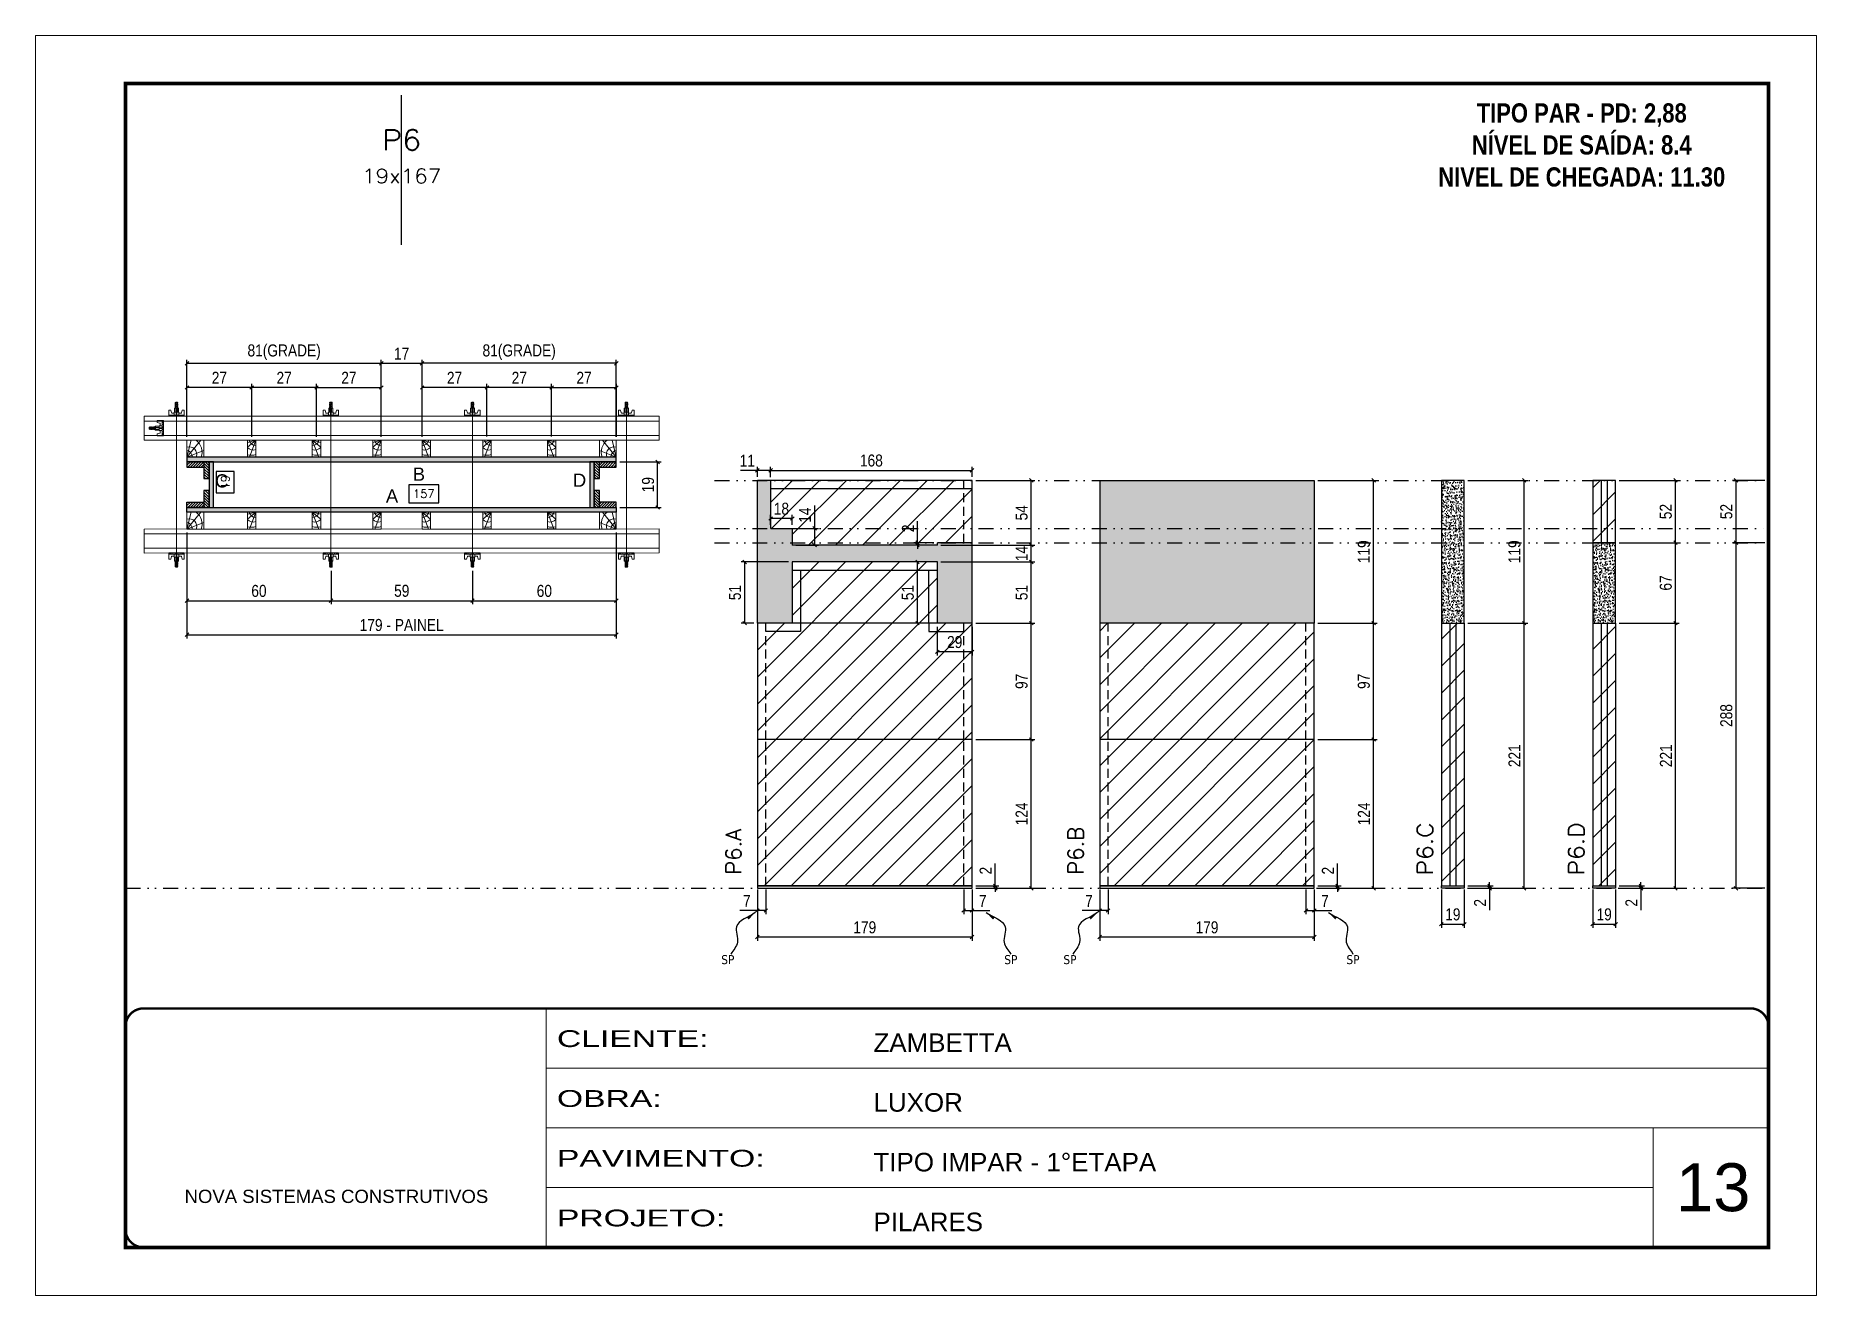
# Model space of a CAD drawing. Extents: x 14400 to 24104, y -21631 to 6985.
# Drawn here: x 14413 to 15898, y 2489 to 3539 of the extents above; entities that cross this region are included whole.
import ezdxf
from ezdxf.enums import TextEntityAlignment as Align

# ---------------------------------------------------------------- set-up
doc = ezdxf.new("R2010")
doc.units = 0
for name, pattern in [('CONTINUO', [0]), ('DASHED', [0.75, 0.5, -0.25]), ('DIVIDE2', [0.625, 0.25, -0.125, 0, -0.125, 0, -0.125]), ('HIDDEN', [0.375, 0.25, -0.125])]:
    doc.linetypes.add(name, pattern=pattern)
for name, color, linetype, lineweight in [('CARIMBO', 255, 'Continuous', 9), ('Folhas', 255, 'Continuous', 9), ('Hachura', 251, 'Continuous', 9), ('Madeira', 126, 'Continuous', 18), ('Perfil Metálico', 224, 'Continuous', 18), ('SARRAFO DE PRESSAO', 251, 'DASHED', 9), ('Texto Seção', 7, 'Continuous', 15)]:
    doc.layers.add(name, color=color, linetype=linetype, lineweight=lineweight)
for name, color, linetype in [('CHAPA', 1, 'Continuous'), ('COTA', 241, 'Continuous'), ('MEIO_PONT', 93, 'Continuous'), ('NOMENCLATURA', 7, 'Continuous'), ('Nível', 160, 'Continuous'), ('Painéis', 200, 'Continuous'), ('SARR_2.2x7', 40, 'Continuous'), ('SARRAFO', 251, 'Continuous'), ('Sarrafo de Pressão', 42, 'HIDDEN'), ('texto', 7, 'Continuous'), ('Texto de Titulo', 7, 'Continuous'), ('Texto Qtd Sarr', 242, 'Continuous'), ('TEXTO_GERAL', 7, 'Continuous')]:
    doc.layers.add(name, color=color, linetype=linetype)
doc.styles.add('ARIAL', font='arial.ttf')
doc.styles.add('COTA TECNICA', font='techl___.ttf', dxfattribs={"height": 10})
doc.styles.add('COTA TECNICA 2X', font='techl___.ttf', dxfattribs={"height": 10})
doc.styles.add('COTA TECNICA-50', font='techl___.ttf', dxfattribs={"height": 10})
doc.styles.add('REGUA-120', font='ROMANS.shx', dxfattribs={"height": 15})
doc.styles.add('ROMANC', font='techb___.ttf', dxfattribs={"height": 2.5})
doc.styles.add('ROMANS', font='romans.shx')
doc.styles.get("Standard").update_dxf_attribs({"font": 'arial.ttf'})
doc.styles.add('Tecnologia', font='')
doc.styles.get('Tecnologia').set_extended_font_data('Forgotten Futurist')
doc.dimstyles.new('COTA PAINEL-50', dxfattribs={"dimtxt": 10, "dimasz": 3, "dimexe": 3, "dimexo": 3, "dimgap": 3, "dimtad": 1, "dimdec": 1, "dimzin": 12, "dimdsep": 46, "dimtxsty": 'COTA TECNICA-50', "dimblk1": 'OBLIQUE', "dimblk2": 'OBLIQUE', "dimsah": 1, "dimcen": 0.9, "dimclrd": 4, "dimclre": 4, "dimclrt": 240, "dimadec": 1, "dimazin": 3, "dimtfac": 1, "dimtdec": 1, "dimtmove": 0, "dimatfit": 3, "dimfxl": 1, "dimtolj": 1, "dimtzin": 12, "dimarcsym": 0})
doc.dimstyles.new('PAINEL', dxfattribs={"dimtxt": 10, "dimasz": 3, "dimexe": 3, "dimexo": 3, "dimgap": 3, "dimtad": 1, "dimdec": 1, "dimzin": 12, "dimdsep": 46, "dimtxsty": 'COTA TECNICA', "dimblk1": 'OBLIQUE', "dimblk2": 'OBLIQUE', "dimsah": 1, "dimcen": 0.9, "dimclrd": 4, "dimclre": 4, "dimclrt": 240, "dimadec": 1, "dimazin": 3, "dimtfac": 1, "dimtdec": 1, "dimtmove": 0, "dimatfit": 3, "dimfxl": 1, "dimtolj": 1, "dimtzin": 12, "dimarcsym": 0})
doc.dimstyles.new('SECAO PILAR', dxfattribs={"dimtxt": 10, "dimasz": 3, "dimexe": 3, "dimexo": 3, "dimgap": 3, "dimtad": 1, "dimdec": 1, "dimlfac": 0.5, "dimzin": 12, "dimdsep": 46, "dimtxsty": 'COTA TECNICA 2X', "dimblk1": 'OBLIQUE', "dimblk2": 'OBLIQUE', "dimsah": 1, "dimcen": 0.9, "dimclrd": 256, "dimclre": 256, "dimclrt": 256, "dimadec": 1, "dimazin": 3, "dimtfac": 1, "dimtdec": 1, "dimtmove": 0, "dimatfit": 3, "dimfxl": 1, "dimtolj": 1, "dimtzin": 12, "dimarcsym": 0})
doc.dimstyles.new('SECÇÃO 2', dxfattribs={"dimtxt": 7, "dimasz": 6, "dimexe": 0.18, "dimexo": 2, "dimgap": -4, "dimtad": 3, "dimdec": 1, "dimlfac": 0.5, "dimzin": 12, "dimdsep": 46, "dimtxsty": 'ROMANS', "dimblk": 'ARCHTICK', "dimcen": 0.09, "dimse1": 1, "dimse2": 1, "dimsd1": 1, "dimsd2": 1, "dimclrd": 180, "dimclre": 5, "dimclrt": 1, "dimadec": 0, "dimazin": 3, "dimtfac": 1, "dimtdec": 1, "dimtofl": 0, "dimtmove": 0, "dimatfit": 3, "dimldrblk": 'ARCHTICK', "dimfxl": 1, "dimtolj": 1, "dimtzin": 0, "dimarcsym": 0})
doc.dimstyles.get("Standard").update_dxf_attribs({"dimtxt": 0.18, "dimasz": 0.18, "dimexe": 0.18, "dimexo": 0.0625, "dimgap": 0.09, "dimtad": 0, "dimtih": 1, "dimtoh": 1, "dimdec": 4, "dimzin": 0, "dimdsep": 46, "dimtxsty": 'Standard', "dimcen": 0.09, "dimadec": 0, "dimazin": 0, "dimtfac": 1, "dimtdec": 4, "dimtofl": 0, "dimtmove": 0, "dimatfit": 3, "dimfxl": 1, "dimtolj": 1, "dimtzin": 0, "dimarcsym": 0})
pattern_1 = [(225, (5415.7353, -19745.6582), (1.12253202, -1.12253202), [])]

msp = doc.modelspace()

# ---------------------------------------------------------------- texts
at = {"layer": 'CARIMBO', "style": 'ARIAL'}
msp.add_text('13', height=40, dxfattribs=at).set_placement((15781.33, 2559.15))
at = {"layer": 'NOMENCLATURA', "color": 2, "insert": (15702.79, 3482.59), "char_height": 16, "attachment_point": 2, "style": 'ROMANC'}
msp.add_mtext_dynamic_manual_height_columns('TIPO PAR - PD: 2,88\\PNÍVEL DE SAÍDA: 8.4\\PNIVEL DE CHEGADA: 11.30', width=432.3511, gutter_width=1, heights=[0], dxfattribs=at)
at = {"layer": 'texto', "color": 0, "char_height": 7.5, "attachment_point": 5}
for insert in [(14990.67, 2768.79), (15226.69, 2768.79), (15276.02, 2768.79), (15512.04, 2768.79)]:
    msp.add_mtext('{\\fTahoma|b0|i0|c0|p34;\\C4;SP}', dxfattribs=dict(at, insert=insert))
at = {"layer": 'Texto Seção', "style": 'REGUA-120', "width": 1.1}
for s, p in [('P6.C', (15578.57, 2839.05)), ('P6.D', (15704.8, 2839.05))]:
    msp.add_text(s, height=13, rotation=90, dxfattribs=at).set_placement(p)
at = {"layer": 'Texto Seção', "char_height": 13, "width": 285.3299, "attachment_point": 7, "rotation": 90, "style": 'REGUA-120'}
for s, insert in [('\\pt26;P6.A', (15001.97, 2839.54)), ('\\pt26;P6.B', (15287.32, 2839.54))]:
    msp.add_mtext(s, dxfattribs=dict(at, insert=insert))
at = {"layer": 'TEXTO_GERAL', "style": 'ARIAL'}
for s, p in [('B', (14733.09, 3173.5)), ('C', (14568.7, 3167.89)), ('D', (14867.05, 3168.47)), ('A', (14710.68, 3155.27))]:
    msp.add_text(s, height=11, dxfattribs=at).set_placement(p, align=Align.MIDDLE_CENTER)

# ---------------------------------------------------------------- blocks, each defined once
blk = doc.blocks.new('9999999999')
at = {"color": 30, "linetype": 'CONTINUO'}
for p, q in [((98564.6, 34230.2), (98564.6, 34429.4)), ((98564.6, 34379.6), (99584, 34379.6)), ((98564.6, 34329.8), (99488, 34329.8)), ((99584, 34329.8), (99488, 34329.8)), ((99488, 34329.8), (99488, 34230.2)), ((98564.6, 34280), (99488, 34280))]:
    blk.add_line(p, q, dxfattribs=at)
at = {"color": 30, "linetype": 'CONTINUO', "const_width": 2}
blk.add_lwpolyline([(99584, 34230.2), (99584, 34414.4, 0.414214), (99569, 34429.4), (98229, 34429.4, 0.414214), (98214, 34414.4), (98214, 34245.2, 0.414214), (98229, 34230.2), (99584, 34230.2)], format="xyb", dxfattribs=at)
at = {"layer": 'Folhas'}
blk.add_lwpolyline([(98139, 34190.2), (99624, 34190.2), (99624, 35240.2), (98139, 35240.2)], close=True, dxfattribs=at)
at = {"layer": 'Folhas', "color": 30, "const_width": 3}
blk.add_lwpolyline([(98214, 34230.2), (99584, 34230.2), (99584, 35200.2), (98214, 35200.2)], close=True, dxfattribs=at)
at = {"color": 7, "linetype": 'Continuous', "ltscale": 5, "style": 'ARIAL'}
for s, height, p in [('ZAMBETTA', 15.48, (98837.7, 34393.1)), ('LUXOR', 15.48, (98837.7, 34343.3)), ('TIPO IMPAR - 1°ETAPA', 15.483, (98837.7, 34293.5)), ('NOVA SISTEMAS CONSTRUTIVOS', 11.059, (98263.2, 34267.2)), ('PILARES', 15.48, (98837.7, 34243.7))]:
    blk.add_text(s, height=height, dxfattribs=at).set_placement(p)
at = {"layer": 'Folhas', "color": 7, "style": 'Tecnologia', "width": 1.5}
for s, p in [('CLIENTE:', (98573.7, 34397.2)), ('OBRA:', (98573.7, 34347.3)), ('PAVIMENTO:', (98573.7, 34297.5)), ('PROJETO:', (98573.7, 34247.7))]:
    blk.add_text(s, height=14, dxfattribs=at).set_placement(p)
blk = doc.blocks.new('*D796')
at = {"layer": 'COTA', "color": 180, "lineweight": -2, "transparency": 16777216}
for p, q in [((14579.1, 3175.8), (14564.1, 3175.8)), ((14564.1, 3175.8), (14564.1, 3157.8)), ((14579.1, 3157.8), (14579.1, 3175.8)), ((14564.1, 3157.8), (14579.1, 3157.8))]:
    blk.add_line(p, q, dxfattribs=at)
at = {"layer": 'Defpoints', "color": 0, "transparency": 16777216}
for p in [(14579, 3183.7), (14579, 3145.7), (14583.1, 3145.7)]:
    blk.add_point(p, dxfattribs=at)
at = {"layer": 'COTA', "color": 1, "transparency": 16777216, "insert": (14571.6, 3166.8), "char_height": 7, "attachment_point": 5, "rotation": 90, "style": 'ROMANS'}
blk.add_mtext('\\A1;19', dxfattribs=at)
blk = doc.blocks.new('_ArchTick')
at = {"color": 0, "linetype": 'ByBlock', "const_width": 0.15}
blk.add_lwpolyline([(-0.5, -0.5), (0.5, 0.5)], dxfattribs=at)
blk = doc.blocks.new('*D797')
at = {"layer": 'COTA', "color": 180, "lineweight": -2, "transparency": 16777216}
for p, q in [((14749.7, 3164.7), (14724.7, 3164.7)), ((14724.7, 3164.7), (14724.7, 3149.7)), ((14749.7, 3149.7), (14749.7, 3164.7)), ((14724.7, 3149.7), (14749.7, 3149.7))]:
    blk.add_line(p, q, dxfattribs=at)
at = {"layer": 'Defpoints', "color": 0, "transparency": 16777216}
for p in [(14561.7, 3145.7), (14875.7, 3145.7), (14875.7, 3145.7)]:
    blk.add_point(p, dxfattribs=at)
at = {"layer": 'COTA', "color": 1, "transparency": 16777216, "insert": (14737.2, 3157.2), "char_height": 7, "attachment_point": 5, "style": 'ROMANS'}
blk.add_mtext('\\A1;157', dxfattribs=at)
blk = doc.blocks.new('_Oblique')
at = {"color": 0, "linetype": 'ByBlock', "lineweight": -2}
blk.add_line((-0.5, -0.5), (0.5, 0.5), dxfattribs=at)
blk = doc.blocks.new('*D798')
at = {"layer": 'COTA', "lineweight": -2, "transparency": 16777216}
for p, q in [((14539.7, 3124.8), (14539.7, 3036.6)), ((14897.7, 3124.8), (14897.7, 3036.6)), ((14539.7, 3039.6), (14897.7, 3039.6))]:
    blk.add_line(p, q, dxfattribs=at)
at = {"layer": 'Defpoints', "color": 0, "transparency": 16777216}
for p in [(14539.7, 3127.8), (14897.7, 3127.8), (14897.7, 3039.6)]:
    blk.add_point(p, dxfattribs=at)
at = {"layer": 'COTA', "lineweight": -2, "transparency": 16777216, "xscale": 3, "yscale": 3, "zscale": 3, "rotation": 180}
blk.add_blockref('_Oblique', (14539.7, 3039.6), dxfattribs=at)
at = {"layer": 'COTA', "lineweight": -2, "transparency": 16777216, "xscale": 3, "yscale": 3, "zscale": 3}
blk.add_blockref('_Oblique', (14897.7, 3039.6), dxfattribs=at)
at = {"layer": 'COTA', "transparency": 16777216, "insert": (14718.7, 3047.7), "char_height": 10, "attachment_point": 5, "style": 'COTA TECNICA 2X'}
blk.add_mtext('\\A1;179 - PAINEL', dxfattribs=at)
blk = doc.blocks.new('*D799')
at = {"layer": 'COTA', "lineweight": -2, "transparency": 16777216}
for p, q in [((14539.7, 3124.7), (14539.7, 3065)), ((14659.8, 3093), (14659.8, 3065)), ((14539.7, 3068), (14659.8, 3068))]:
    blk.add_line(p, q, dxfattribs=at)
at = {"layer": 'Defpoints', "color": 0, "transparency": 16777216}
for p in [(14539.7, 3127.7), (14659.8, 3096), (14659.8, 3068)]:
    blk.add_point(p, dxfattribs=at)
at = {"layer": 'COTA', "lineweight": -2, "transparency": 16777216, "xscale": 3, "yscale": 3, "zscale": 3, "rotation": 180}
blk.add_blockref('_Oblique', (14539.7, 3068), dxfattribs=at)
at = {"layer": 'COTA', "lineweight": -2, "transparency": 16777216, "xscale": 3, "yscale": 3, "zscale": 3}
blk.add_blockref('_Oblique', (14659.8, 3068), dxfattribs=at)
at = {"layer": 'COTA', "transparency": 16777216, "insert": (14599.7, 3076.1), "char_height": 10, "attachment_point": 5, "style": 'COTA TECNICA 2X'}
blk.add_mtext('\\A1;60', dxfattribs=at)
blk = doc.blocks.new('*D800')
at = {"layer": 'COTA', "lineweight": -2, "transparency": 16777216}
for p, q in [((14897.7, 3124.7), (14897.7, 3065)), ((14777.8, 3093), (14777.8, 3065)), ((14777.8, 3068), (14897.7, 3068))]:
    blk.add_line(p, q, dxfattribs=at)
at = {"layer": 'Defpoints', "color": 0, "transparency": 16777216}
for p in [(14897.7, 3127.7), (14777.8, 3096), (14897.7, 3068)]:
    blk.add_point(p, dxfattribs=at)
at = {"layer": 'COTA', "lineweight": -2, "transparency": 16777216, "xscale": 3, "yscale": 3, "zscale": 3, "rotation": 180}
blk.add_blockref('_Oblique', (14777.8, 3068), dxfattribs=at)
at = {"layer": 'COTA', "lineweight": -2, "transparency": 16777216, "xscale": 3, "yscale": 3, "zscale": 3}
blk.add_blockref('_Oblique', (14897.7, 3068), dxfattribs=at)
at = {"layer": 'COTA', "transparency": 16777216, "insert": (14837.7, 3076.1), "char_height": 10, "attachment_point": 5, "style": 'COTA TECNICA 2X'}
blk.add_mtext('\\A1;60', dxfattribs=at)
blk = doc.blocks.new('C')
at = {"layer": 'Hachura', "color": 0}
for p, q in [((0, 3.22), (0, -3.22)), ((0.45, 3.22), (0, 3.22)), ((0.46, 3.16), (0, 3.16)), ((0.46, 3.05), (0, 3.05)), ((0.46, 2.88), (0, 2.88)), ((0, 2.75), (0, -1.16)), ((0.46, 2.65), (0, 2.65)), ((0.46, 2.23), (0, 2.23)), ((0.46, 1.51), (0, 1.51)), ((0.39, 0.49), (0.17, 0.49)), ((0.45, -3.23), (0.45, 3.22)), ((0.45, 3.22), (2.58, 3.22)), ((1.74, 0.97), (0.45, 0.97)), ((1.45, 0.1), (0.45, 0.1)), ((1.35, 1.94), (1.35, 0.96)), ((2.58, 2.39), (1.47, 2.09)), ((1.74, -0.97), (1.74, 0.97)), ((1.74, 0.97), (1.74, 0.84)), ((1.74, 0.97), (1.74, 0.84)), ((1.74, 0.84), (3.35, 0.84)), ((3.35, 0.45), (1.74, 0.45)), ((2.58, 3.22), (2.58, 2.39)), ((3.32, 0.84), (3.32, -0.84)), ((3.35, 0.84), (3.35, -0.84)), ((3.68, 0.45), (3.35, 0.45)), ((3.84, -0.52), (3.35, 0.45)), ((3.35, 0.06), (3.67, -0.57)), ((3.68, 0.45), (4.16, -0.52)), ((3.72, 0.5), (4.25, -0.57)), ((4.37, -0.55), (3.83, 0.53)), ((4.15, 0.45), (3.93, 0.45)), ((4.42, -0.52), (3.93, 0.45)), ((4.15, 0.45), (4.26, 0.45)), ((4.26, 0.45), (4.74, -0.52)), ((4.3, 0.5), (4.83, -0.57)), ((4.95, -0.55), (4.41, 0.53)), ((4.51, 0.45), (4.84, 0.45)), ((5, -0.52), (4.51, 0.45)), ((4.84, 0.45), (5.32, -0.52)), ((4.88, 0.5), (5.41, -0.57)), ((5.53, -0.55), (4.99, 0.53)), ((5.58, -0.52), (5.09, 0.45)), ((5.42, 0.45), (5.09, 0.45)), ((5.58, -0.52), (5.09, 0.45)), ((5.42, 0.45), (5.74, -0.19)), ((5.46, 0.5), (5.74, -0.07)), ((5.74, 0.19), (5.57, 0.53)), ((5.74, 0.32), (5.68, 0.45)), ((5.68, 0.45), (5.74, 0.45)), ((5.74, 0.45), (5.9, 0.29)), ((5.74, 0.45), (5.74, -0.52)), ((5.9, -0.36), (5.9, 0.29)), ((0.45, 0), (0, 0)), ((0.46, -1.52), (0, -1.52)), ((0.46, -2.23), (0, -2.23)), ((0.46, -2.65), (0, -2.65)), ((0.46, -2.88), (0, -2.88)), ((0.46, -3.05), (0, -3.05)), ((0.46, -3.16), (0, -3.16)), ((0, -3.22), (2.57, -3.22)), ((0.08, -0.48), (0.29, -0.48)), ((0.29, -0.48), (0.4, -0.48)), ((0.45, 0), (0.45, -0.97)), ((0.45, -0.16), (1.45, -0.16)), ((0.45, -0.65), (0.45, -0.32)), ((0.45, -3.23), (0.45, -0.65)), ((0.45, -0.97), (1.74, -0.97)), ((1.35, -1.94), (1.35, -0.97)), ((2.58, -2.39), (1.47, -2.1)), ((3.35, -0.32), (1.74, -0.32)), ((3.35, -0.84), (1.74, -0.84)), ((2.58, -3.23), (2.58, -2.39)), ((3.35, -0.07), (3.58, -0.52)), ((3.35, -0.52), (3.58, -0.52)), ((3.84, -0.52), (4.16, -0.52)), ((4.42, -0.52), (4.74, -0.52)), ((4.63, -0.52), (4.74, -0.52)), ((5, -0.52), (5.32, -0.52)), ((5.58, -0.52), (5.74, -0.52)), ((5.74, -0.52), (5.9, -0.36)), ((5.74, -0.52), (5.74, -0.52))]:
    blk.add_line(p, q, dxfattribs=at)
for centre, radius, start, end in [((1.52, 1.94), 0.161, 104.74356, 180), ((1.44, -0.03), 0.129, 272.69497, 87.30503), ((3.81, 0.39), 0.143, 25.56881, 154.43119), ((4.39, 0.39), 0.143, 25.56881, 154.43119), ((4.97, 0.39), 0.143, 25.56881, 154.43119), ((5.55, 0.39), 0.143, 25.56881, 154.43119), ((0.17, -0.37), 0.174, 221.74404, 317.85924), ((1.52, -1.94), 0.161, 180, 255.25644), ((3.71, -0.4), 0.174, 222.14076, 318.25596), ((4.29, -0.4), 0.174, 222.14076, 318.25596), ((4.87, -0.4), 0.174, 222.14076, 318.25596), ((5.45, -0.4), 0.174, 222.14076, 318.25596), ((5.61, -0.4), 0.174, 317.85924, 318.25596)]:
    blk.add_arc(centre, radius, start, end, dxfattribs=at)
blk = doc.blocks.new('*D801')
at = {"layer": 'COTA', "lineweight": -2, "transparency": 16777216}
for p, q in [((14659.8, 3093), (14659.8, 3065)), ((14777.8, 3093), (14777.8, 3065)), ((14659.8, 3068), (14777.8, 3068))]:
    blk.add_line(p, q, dxfattribs=at)
at = {"layer": 'Defpoints', "color": 0, "transparency": 16777216}
for p in [(14659.8, 3096), (14777.8, 3096), (14777.8, 3068)]:
    blk.add_point(p, dxfattribs=at)
at = {"layer": 'COTA', "lineweight": -2, "transparency": 16777216, "xscale": 3, "yscale": 3, "zscale": 3, "rotation": 180}
blk.add_blockref('_Oblique', (14659.8, 3068), dxfattribs=at)
at = {"layer": 'COTA', "lineweight": -2, "transparency": 16777216, "xscale": 3, "yscale": 3, "zscale": 3}
blk.add_blockref('_Oblique', (14777.8, 3068), dxfattribs=at)
at = {"layer": 'COTA', "transparency": 16777216, "insert": (14718.8, 3076.2), "char_height": 10, "attachment_point": 5, "style": 'COTA TECNICA 2X'}
blk.add_mtext('\\A1;59', dxfattribs=at)
blk = doc.blocks.new('*D802')
at = {"layer": 'COTA', "lineweight": -2, "transparency": 16777216}
for p, q in [((14735.7, 3204.7), (14735.7, 3268.9)), ((14897.7, 3204.7), (14897.7, 3268.9)), ((14897.7, 3265.9), (14735.7, 3265.9))]:
    blk.add_line(p, q, dxfattribs=at)
at = {"layer": 'Defpoints', "color": 0, "transparency": 16777216}
for p in [(14735.7, 3265.9), (14735.7, 3201.7), (14897.7, 3201.7)]:
    blk.add_point(p, dxfattribs=at)
at = {"layer": 'COTA', "lineweight": -2, "transparency": 16777216, "xscale": 3, "yscale": 3, "zscale": 3, "rotation": 180}
blk.add_blockref('_Oblique', (14735.7, 3265.9), dxfattribs=at)
at = {"layer": 'COTA', "lineweight": -2, "transparency": 16777216, "xscale": 3, "yscale": 3, "zscale": 3}
blk.add_blockref('_Oblique', (14897.7, 3265.9), dxfattribs=at)
at = {"layer": 'COTA', "transparency": 16777216, "insert": (14816.7, 3275.1), "char_height": 10, "attachment_point": 5, "style": 'COTA TECNICA 2X'}
blk.add_mtext('\\A1;81(GRADE)', dxfattribs=at)
blk = doc.blocks.new('*D803')
at = {"layer": 'COTA', "lineweight": -2, "transparency": 16777216}
for p, q in [((14900.7, 3183.7), (14935.2, 3183.7)), ((14932.2, 3145.7), (14932.2, 3183.7)), ((14900.7, 3145.7), (14935.2, 3145.7))]:
    blk.add_line(p, q, dxfattribs=at)
at = {"layer": 'Defpoints', "color": 0, "transparency": 16777216}
for p in [(14897.7, 3183.7), (14932.2, 3183.7), (14897.7, 3145.7)]:
    blk.add_point(p, dxfattribs=at)
at = {"layer": 'COTA', "lineweight": -2, "transparency": 16777216, "xscale": 3, "yscale": 3, "zscale": 3}
for p, rotation in [((14932.2, 3183.7), 90), ((14932.2, 3145.7), 270)]:
    blk.add_blockref('_Oblique', p, dxfattribs=dict(at, rotation=rotation))
at = {"layer": 'COTA', "transparency": 16777216, "insert": (14924.2, 3164.7), "char_height": 10, "attachment_point": 5, "rotation": 90, "style": 'COTA TECNICA 2X'}
blk.add_mtext('\\A1;19', dxfattribs=at)
blk = doc.blocks.new('PONTALETE')
at = {"layer": 'Madeira'}
for q in [(2.71, 7), (7, 5.76), (7, 1.74)]:
    blk.add_line((0, 0), q, dxfattribs=at)
blk.add_lwpolyline([(0, 0), (7, 0), (7, 7), (0, 7)], close=True, dxfattribs=at)
for centre, radius, start, end in [((2.04, 0.06), 6.23, 37.28179, 109.09128), ((1.09, 0.9), 3.19, 343.60304, 109.98471), ((-0.21, -0.78), 3.09, 14.63219, 86.0383)]:
    blk.add_arc(centre, radius, start, end, dxfattribs=at)
blk = doc.blocks.new('MEIO PONTALETE')
at = {"layer": 'Madeira'}
for q in [(2.71, 7), (3.5, 2.88), (3.5, 0.87)]:
    blk.add_line((0, 0), q, dxfattribs=at)
blk.add_lwpolyline([(0, 0), (3.5, 0), (3.5, 7), (0, 7)], close=True, dxfattribs=at)
for centre, radius, start, end in [((2.04, 0.06), 6.23, 76.44987, 109.09128), ((1.09, 0.9), 3.19, 40.90626, 109.98471), ((-0.21, -0.78), 3.09, 14.63219, 86.0383)]:
    blk.add_arc(centre, radius, start, end, dxfattribs=at)
blk = doc.blocks.new('*D804')
at = {"layer": 'COTA', "lineweight": -2, "transparency": 16777216}
for p, q in [((14593.7, 3204.7), (14593.7, 3248.7)), ((14647.7, 3245.7), (14593.7, 3245.7)), ((14647.7, 3204.7), (14647.7, 3248.7))]:
    blk.add_line(p, q, dxfattribs=at)
at = {"layer": 'Defpoints', "color": 0, "transparency": 16777216}
for p in [(14593.7, 3245.7), (14593.7, 3201.7), (14647.7, 3201.7)]:
    blk.add_point(p, dxfattribs=at)
at = {"layer": 'COTA', "lineweight": -2, "transparency": 16777216, "xscale": 3, "yscale": 3, "zscale": 3, "rotation": 180}
blk.add_blockref('_Oblique', (14593.7, 3245.7), dxfattribs=at)
at = {"layer": 'COTA', "lineweight": -2, "transparency": 16777216, "xscale": 3, "yscale": 3, "zscale": 3}
blk.add_blockref('_Oblique', (14647.7, 3245.7), dxfattribs=at)
at = {"layer": 'COTA', "transparency": 16777216, "insert": (14620.7, 3253.8), "char_height": 10, "attachment_point": 5, "style": 'COTA TECNICA 2X'}
blk.add_mtext('\\A1;27', dxfattribs=at)
blk = doc.blocks.new('*D805')
at = {"layer": 'COTA', "lineweight": -2, "transparency": 16777216}
for p, q in [((14539.7, 3204.7), (14539.7, 3248.7)), ((14593.7, 3245.7), (14539.7, 3245.7)), ((14593.7, 3204.7), (14593.7, 3248.7))]:
    blk.add_line(p, q, dxfattribs=at)
at = {"layer": 'Defpoints', "color": 0, "transparency": 16777216}
for p in [(14539.7, 3245.7), (14539.7, 3201.7), (14593.7, 3201.7)]:
    blk.add_point(p, dxfattribs=at)
at = {"layer": 'COTA', "lineweight": -2, "transparency": 16777216, "xscale": 3, "yscale": 3, "zscale": 3, "rotation": 180}
blk.add_blockref('_Oblique', (14539.7, 3245.7), dxfattribs=at)
at = {"layer": 'COTA', "lineweight": -2, "transparency": 16777216, "xscale": 3, "yscale": 3, "zscale": 3}
blk.add_blockref('_Oblique', (14593.7, 3245.7), dxfattribs=at)
at = {"layer": 'COTA', "transparency": 16777216, "insert": (14566.7, 3253.8), "char_height": 10, "attachment_point": 5, "style": 'COTA TECNICA 2X'}
blk.add_mtext('\\A1;27', dxfattribs=at)
blk = doc.blocks.new('*D806')
at = {"layer": 'COTA', "lineweight": -2, "transparency": 16777216}
for p, q in [((14539.7, 3204.7), (14539.7, 3268.9)), ((14701.7, 3204.7), (14701.7, 3268.9)), ((14539.7, 3265.9), (14701.7, 3265.9))]:
    blk.add_line(p, q, dxfattribs=at)
at = {"layer": 'Defpoints', "color": 0, "transparency": 16777216}
for p in [(14701.7, 3265.9), (14539.7, 3201.7), (14701.7, 3201.7)]:
    blk.add_point(p, dxfattribs=at)
at = {"layer": 'COTA', "lineweight": -2, "transparency": 16777216, "xscale": 3, "yscale": 3, "zscale": 3, "rotation": 180}
blk.add_blockref('_Oblique', (14539.7, 3265.9), dxfattribs=at)
at = {"layer": 'COTA', "lineweight": -2, "transparency": 16777216, "xscale": 3, "yscale": 3, "zscale": 3}
blk.add_blockref('_Oblique', (14701.7, 3265.9), dxfattribs=at)
at = {"layer": 'COTA', "transparency": 16777216, "insert": (14620.7, 3275.1), "char_height": 10, "attachment_point": 5, "style": 'COTA TECNICA 2X'}
blk.add_mtext('\\A1;81(GRADE)', dxfattribs=at)
blk = doc.blocks.new('*D809')
at = {"layer": 'COTA', "lineweight": -2, "transparency": 16777216}
for p, q in [((14701.7, 3204.7), (14701.7, 3268.9)), ((14735.7, 3204.7), (14735.7, 3268.9)), ((14701.7, 3265.9), (14735.7, 3265.9))]:
    blk.add_line(p, q, dxfattribs=at)
at = {"layer": 'Defpoints', "color": 0, "transparency": 16777216}
for p in [(14735.7, 3265.9), (14701.7, 3201.7), (14735.7, 3201.7)]:
    blk.add_point(p, dxfattribs=at)
at = {"layer": 'COTA', "lineweight": -2, "transparency": 16777216, "xscale": 3, "yscale": 3, "zscale": 3, "rotation": 180}
blk.add_blockref('_Oblique', (14701.7, 3265.9), dxfattribs=at)
at = {"layer": 'COTA', "lineweight": -2, "transparency": 16777216, "xscale": 3, "yscale": 3, "zscale": 3}
blk.add_blockref('_Oblique', (14735.7, 3265.9), dxfattribs=at)
at = {"layer": 'COTA', "transparency": 16777216, "insert": (14718.7, 3273.9), "char_height": 10, "attachment_point": 5, "style": 'COTA TECNICA 2X'}
blk.add_mtext('\\A1;17', dxfattribs=at)
blk = doc.blocks.new('*D811')
at = {"layer": 'COTA', "lineweight": -2, "transparency": 16777216}
for p, q in [((14647.7, 3204.7), (14647.7, 3248.7)), ((14647.7, 3245.7), (14701.7, 3245.7)), ((14701.7, 3204.7), (14701.7, 3248.7))]:
    blk.add_line(p, q, dxfattribs=at)
at = {"layer": 'Defpoints', "color": 0, "transparency": 16777216}
for p in [(14701.7, 3245.7), (14647.7, 3201.7), (14701.7, 3201.7)]:
    blk.add_point(p, dxfattribs=at)
at = {"layer": 'COTA', "lineweight": -2, "transparency": 16777216, "xscale": 3, "yscale": 3, "zscale": 3, "rotation": 180}
blk.add_blockref('_Oblique', (14647.7, 3245.7), dxfattribs=at)
at = {"layer": 'COTA', "lineweight": -2, "transparency": 16777216, "xscale": 3, "yscale": 3, "zscale": 3}
blk.add_blockref('_Oblique', (14701.7, 3245.7), dxfattribs=at)
at = {"layer": 'COTA', "transparency": 16777216, "insert": (14674.7, 3253.8), "char_height": 10, "attachment_point": 5, "style": 'COTA TECNICA 2X'}
blk.add_mtext('\\A1;27', dxfattribs=at)
blk = doc.blocks.new('*D807')
at = {"layer": 'COTA', "lineweight": -2, "transparency": 16777216}
for p, q in [((14789.8, 3204.8), (14789.8, 3248.7)), ((14843.8, 3245.7), (14789.8, 3245.7)), ((14843.8, 3204.8), (14843.8, 3248.7))]:
    blk.add_line(p, q, dxfattribs=at)
at = {"layer": 'Defpoints', "color": 0, "transparency": 16777216}
for p in [(14789.8, 3245.7), (14789.8, 3201.8), (14843.8, 3201.8)]:
    blk.add_point(p, dxfattribs=at)
at = {"layer": 'COTA', "lineweight": -2, "transparency": 16777216, "xscale": 3, "yscale": 3, "zscale": 3, "rotation": 180}
blk.add_blockref('_Oblique', (14789.8, 3245.7), dxfattribs=at)
at = {"layer": 'COTA', "lineweight": -2, "transparency": 16777216, "xscale": 3, "yscale": 3, "zscale": 3}
blk.add_blockref('_Oblique', (14843.8, 3245.7), dxfattribs=at)
at = {"layer": 'COTA', "transparency": 16777216, "insert": (14816.8, 3253.8), "char_height": 10, "attachment_point": 5, "style": 'COTA TECNICA 2X'}
blk.add_mtext('\\A1;27', dxfattribs=at)
blk = doc.blocks.new('*D808')
at = {"layer": 'COTA', "lineweight": -2, "transparency": 16777216}
for p, q in [((14735.8, 3204.8), (14735.8, 3248.7)), ((14789.8, 3245.7), (14735.8, 3245.7)), ((14789.8, 3204.8), (14789.8, 3248.7))]:
    blk.add_line(p, q, dxfattribs=at)
at = {"layer": 'Defpoints', "color": 0, "transparency": 16777216}
for p in [(14735.8, 3245.7), (14735.8, 3201.8), (14789.8, 3201.8)]:
    blk.add_point(p, dxfattribs=at)
at = {"layer": 'COTA', "lineweight": -2, "transparency": 16777216, "xscale": 3, "yscale": 3, "zscale": 3, "rotation": 180}
blk.add_blockref('_Oblique', (14735.8, 3245.7), dxfattribs=at)
at = {"layer": 'COTA', "lineweight": -2, "transparency": 16777216, "xscale": 3, "yscale": 3, "zscale": 3}
blk.add_blockref('_Oblique', (14789.8, 3245.7), dxfattribs=at)
at = {"layer": 'COTA', "transparency": 16777216, "insert": (14762.8, 3253.8), "char_height": 10, "attachment_point": 5, "style": 'COTA TECNICA 2X'}
blk.add_mtext('\\A1;27', dxfattribs=at)
blk = doc.blocks.new('*D810')
at = {"layer": 'COTA', "lineweight": -2, "transparency": 16777216}
for p, q in [((14843.8, 3204.8), (14843.8, 3248.7)), ((14843.8, 3245.7), (14897.8, 3245.7)), ((14897.8, 3204.7), (14897.8, 3248.7))]:
    blk.add_line(p, q, dxfattribs=at)
at = {"layer": 'Defpoints', "color": 0, "transparency": 16777216}
for p in [(14897.8, 3245.7), (14843.8, 3201.8), (14897.8, 3201.7)]:
    blk.add_point(p, dxfattribs=at)
at = {"layer": 'COTA', "lineweight": -2, "transparency": 16777216, "xscale": 3, "yscale": 3, "zscale": 3, "rotation": 180}
blk.add_blockref('_Oblique', (14843.8, 3245.7), dxfattribs=at)
at = {"layer": 'COTA', "lineweight": -2, "transparency": 16777216, "xscale": 3, "yscale": 3, "zscale": 3}
blk.add_blockref('_Oblique', (14897.8, 3245.7), dxfattribs=at)
at = {"layer": 'COTA', "transparency": 16777216, "insert": (14870.8, 3253.8), "char_height": 10, "attachment_point": 5, "style": 'COTA TECNICA 2X'}
blk.add_mtext('\\A1;27', dxfattribs=at)
blk = doc.blocks.new('*D812')
at = {"layer": 'COTA', "color": 4, "lineweight": -2, "transparency": 16777216}
for p, q in [((15015.4, 2827.3), (15015.4, 2784.6)), ((15194.4, 2827.3), (15194.4, 2784.6)), ((15194.4, 2787.6), (15015.4, 2787.6))]:
    blk.add_line(p, q, dxfattribs=at)
at = {"layer": 'Defpoints', "color": 0, "transparency": 16777216}
for p in [(15015.4, 2830.3), (15194.4, 2830.3), (15015.4, 2787.6)]:
    blk.add_point(p, dxfattribs=at)
at = {"layer": 'COTA', "color": 4, "lineweight": -2, "transparency": 16777216, "xscale": 3, "yscale": 3, "zscale": 3, "rotation": 180}
blk.add_blockref('_Oblique', (15015.4, 2787.6), dxfattribs=at)
at = {"layer": 'COTA', "color": 4, "lineweight": -2, "transparency": 16777216, "xscale": 3, "yscale": 3, "zscale": 3}
blk.add_blockref('_Oblique', (15194.4, 2787.6), dxfattribs=at)
at = {"layer": 'COTA', "color": 240, "transparency": 16777216, "insert": (15104.9, 2795.7), "char_height": 10, "attachment_point": 5, "style": 'COTA TECNICA'}
blk.add_mtext('\\A1;179', dxfattribs=at)
blk = doc.blocks.new('*D813')
at = {"layer": 'COTA', "color": 4, "lineweight": -2, "transparency": 16777216}
for p, q in [((15187.4, 2827.3), (15187.4, 2806.8)), ((15194.4, 2825.3), (15194.4, 2806.8)), ((15187.4, 2809.8), (15194.4, 2809.8)), ((15194.4, 2809.8), (15209.2, 2809.8))]:
    blk.add_line(p, q, dxfattribs=at)
at = {"layer": 'Defpoints', "color": 0, "transparency": 16777216}
for p in [(15187.4, 2830.3), (15194.4, 2828.3), (15194.4, 2809.8)]:
    blk.add_point(p, dxfattribs=at)
at = {"layer": 'COTA', "color": 4, "lineweight": -2, "transparency": 16777216, "xscale": 3, "yscale": 3, "zscale": 3, "rotation": 180}
blk.add_blockref('_Oblique', (15187.4, 2809.8), dxfattribs=at)
at = {"layer": 'COTA', "color": 4, "lineweight": -2, "transparency": 16777216, "xscale": 3, "yscale": 3, "zscale": 3}
blk.add_blockref('_Oblique', (15194.4, 2809.8), dxfattribs=at)
at = {"layer": 'COTA', "color": 240, "transparency": 16777216, "insert": (15203.3, 2817.8), "char_height": 10, "attachment_point": 5, "style": 'COTA TECNICA-50'}
blk.add_mtext('\\A1;7', dxfattribs=at)
blk = doc.blocks.new('*D814')
at = {"layer": 'COTA', "color": 4, "lineweight": -2, "transparency": 16777216}
for p, q in [((15015.4, 2825.3), (15015.4, 2806.8)), ((15022.4, 2827.3), (15022.4, 2806.8)), ((15015.4, 2809.8), (15000.7, 2809.8)), ((15022.4, 2809.8), (15015.4, 2809.8))]:
    blk.add_line(p, q, dxfattribs=at)
at = {"layer": 'Defpoints', "color": 0, "transparency": 16777216}
for p in [(15015.4, 2828.3), (15022.4, 2830.3), (15015.4, 2809.8)]:
    blk.add_point(p, dxfattribs=at)
at = {"layer": 'COTA', "color": 4, "lineweight": -2, "transparency": 16777216, "xscale": 3, "yscale": 3, "zscale": 3, "rotation": 180}
blk.add_blockref('_Oblique', (15015.4, 2809.8), dxfattribs=at)
at = {"layer": 'COTA', "color": 4, "lineweight": -2, "transparency": 16777216, "xscale": 3, "yscale": 3, "zscale": 3}
blk.add_blockref('_Oblique', (15022.4, 2809.8), dxfattribs=at)
at = {"layer": 'COTA', "color": 240, "transparency": 16777216, "insert": (15006.6, 2817.8), "char_height": 10, "attachment_point": 5, "style": 'COTA TECNICA-50'}
blk.add_mtext('\\A1;7', dxfattribs=at)
blk = doc.blocks.new('*D815')
at = {"layer": 'COTA', "color": 4, "lineweight": -2, "transparency": 16777216}
for p, q in [((15213.7, 2830.3), (15213.7, 2849.1)), ((15197.4, 2830.3), (15216.7, 2830.3)), ((15197.4, 2828.3), (15216.7, 2828.3)), ((15213.7, 2828.3), (15213.7, 2830.3)), ((15213.7, 2828.3), (15213.7, 2825.3))]:
    blk.add_line(p, q, dxfattribs=at)
at = {"layer": 'Defpoints', "color": 0, "transparency": 16777216}
for p in [(15194.4, 2830.3), (15194.4, 2828.3), (15213.7, 2828.3)]:
    blk.add_point(p, dxfattribs=at)
at = {"layer": 'COTA', "color": 4, "lineweight": -2, "transparency": 16777216, "xscale": 3, "yscale": 3, "zscale": 3}
for p, rotation in [((15213.7, 2830.3), 270), ((15213.7, 2828.3), 90)]:
    blk.add_blockref('_Oblique', p, dxfattribs=dict(at, rotation=rotation))
at = {"layer": 'COTA', "color": 240, "transparency": 16777216, "insert": (15205.7, 2843), "char_height": 10, "attachment_point": 5, "rotation": 90, "style": 'COTA TECNICA-50'}
blk.add_mtext('\\A1;2', dxfattribs=at)
blk = doc.blocks.new('*D816')
at = {"layer": 'COTA', "color": 4, "lineweight": -2, "transparency": 16777216}
for p, q in [((15300.8, 2827.3), (15300.8, 2784.6)), ((15479.8, 2827.3), (15479.8, 2784.6)), ((15479.8, 2787.6), (15300.8, 2787.6))]:
    blk.add_line(p, q, dxfattribs=at)
at = {"layer": 'Defpoints', "color": 0, "transparency": 16777216}
for p in [(15300.8, 2830.3), (15479.8, 2830.3), (15300.8, 2787.6)]:
    blk.add_point(p, dxfattribs=at)
at = {"layer": 'COTA', "color": 4, "lineweight": -2, "transparency": 16777216, "xscale": 3, "yscale": 3, "zscale": 3, "rotation": 180}
blk.add_blockref('_Oblique', (15300.8, 2787.6), dxfattribs=at)
at = {"layer": 'COTA', "color": 4, "lineweight": -2, "transparency": 16777216, "xscale": 3, "yscale": 3, "zscale": 3}
blk.add_blockref('_Oblique', (15479.8, 2787.6), dxfattribs=at)
at = {"layer": 'COTA', "color": 240, "transparency": 16777216, "insert": (15390.3, 2795.7), "char_height": 10, "attachment_point": 5, "style": 'COTA TECNICA'}
blk.add_mtext('\\A1;179', dxfattribs=at)
blk = doc.blocks.new('*D817')
at = {"layer": 'COTA', "color": 4, "lineweight": -2, "transparency": 16777216}
for p, q in [((15472.8, 2827.3), (15472.8, 2806.8)), ((15479.8, 2825.3), (15479.8, 2806.8)), ((15472.8, 2809.8), (15479.8, 2809.8)), ((15479.8, 2809.8), (15494.5, 2809.8))]:
    blk.add_line(p, q, dxfattribs=at)
at = {"layer": 'Defpoints', "color": 0, "transparency": 16777216}
for p in [(15472.8, 2830.3), (15479.8, 2828.3), (15479.8, 2809.8)]:
    blk.add_point(p, dxfattribs=at)
at = {"layer": 'COTA', "color": 4, "lineweight": -2, "transparency": 16777216, "xscale": 3, "yscale": 3, "zscale": 3, "rotation": 180}
blk.add_blockref('_Oblique', (15472.8, 2809.8), dxfattribs=at)
at = {"layer": 'COTA', "color": 4, "lineweight": -2, "transparency": 16777216, "xscale": 3, "yscale": 3, "zscale": 3}
blk.add_blockref('_Oblique', (15479.8, 2809.8), dxfattribs=at)
at = {"layer": 'COTA', "color": 240, "transparency": 16777216, "insert": (15488.7, 2817.8), "char_height": 10, "attachment_point": 5, "style": 'COTA TECNICA-50'}
blk.add_mtext('\\A1;7', dxfattribs=at)
blk = doc.blocks.new('*D818')
at = {"layer": 'COTA', "color": 4, "lineweight": -2, "transparency": 16777216}
for p, q in [((15300.8, 2825.3), (15300.8, 2806.8)), ((15307.8, 2827.3), (15307.8, 2806.8)), ((15300.8, 2809.8), (15286.1, 2809.8)), ((15307.8, 2809.8), (15300.8, 2809.8))]:
    blk.add_line(p, q, dxfattribs=at)
at = {"layer": 'Defpoints', "color": 0, "transparency": 16777216}
for p in [(15300.8, 2828.3), (15307.8, 2830.3), (15300.8, 2809.8)]:
    blk.add_point(p, dxfattribs=at)
at = {"layer": 'COTA', "color": 4, "lineweight": -2, "transparency": 16777216, "xscale": 3, "yscale": 3, "zscale": 3, "rotation": 180}
blk.add_blockref('_Oblique', (15300.8, 2809.8), dxfattribs=at)
at = {"layer": 'COTA', "color": 4, "lineweight": -2, "transparency": 16777216, "xscale": 3, "yscale": 3, "zscale": 3}
blk.add_blockref('_Oblique', (15307.8, 2809.8), dxfattribs=at)
at = {"layer": 'COTA', "color": 240, "transparency": 16777216, "insert": (15291.9, 2817.8), "char_height": 10, "attachment_point": 5, "style": 'COTA TECNICA-50'}
blk.add_mtext('\\A1;7', dxfattribs=at)
blk = doc.blocks.new('*D820')
at = {"layer": 'COTA', "color": 4, "linetype": 'ByBlock', "lineweight": -2, "transparency": 16777216}
for p, q in [((15482.8, 2952.3), (15532.2, 2952.3)), ((15529.2, 2828.3), (15529.2, 2952.3)), ((15482.8, 2828.3), (15532.2, 2828.3))]:
    blk.add_line(p, q, dxfattribs=at)
at = {"layer": 'Defpoints', "color": 0, "linetype": 'ByBlock', "transparency": 16777216}
for p in [(15479.8, 2952.3), (15529.2, 2952.3), (15479.8, 2828.3)]:
    blk.add_point(p, dxfattribs=at)
at = {"layer": 'COTA', "color": 4, "linetype": 'ByBlock', "lineweight": -2, "transparency": 16777216, "xscale": 3, "yscale": 3, "zscale": 3}
for p, rotation in [((15529.2, 2952.3), 90), ((15529.2, 2828.3), 270)]:
    blk.add_blockref('_Oblique', p, dxfattribs=dict(at, rotation=rotation))
at = {"layer": 'COTA', "color": 240, "linetype": 'ByBlock', "transparency": 16777216, "insert": (15521.1, 2890.3), "char_height": 10, "attachment_point": 5, "rotation": 90, "style": 'COTA TECNICA'}
blk.add_mtext('\\A1;124', dxfattribs=at)
blk = doc.blocks.new('*D819')
at = {"layer": 'COTA', "color": 4, "lineweight": -2, "transparency": 16777216}
for p, q in [((15499.1, 2830.3), (15499.1, 2849.1)), ((15482.8, 2830.3), (15502.1, 2830.3)), ((15482.8, 2828.3), (15502.1, 2828.3)), ((15499.1, 2828.3), (15499.1, 2830.3)), ((15499.1, 2828.3), (15499.1, 2825.3))]:
    blk.add_line(p, q, dxfattribs=at)
at = {"layer": 'Defpoints', "color": 0, "transparency": 16777216}
for p in [(15479.8, 2830.3), (15479.8, 2828.3), (15499.1, 2828.3)]:
    blk.add_point(p, dxfattribs=at)
at = {"layer": 'COTA', "color": 4, "lineweight": -2, "transparency": 16777216, "xscale": 3, "yscale": 3, "zscale": 3}
for p, rotation in [((15499.1, 2830.3), 270), ((15499.1, 2828.3), 90)]:
    blk.add_blockref('_Oblique', p, dxfattribs=dict(at, rotation=rotation))
at = {"layer": 'COTA', "color": 240, "transparency": 16777216, "insert": (15491.1, 2843), "char_height": 10, "attachment_point": 5, "rotation": 90, "style": 'COTA TECNICA-50'}
blk.add_mtext('\\A1;2', dxfattribs=at)
blk = doc.blocks.new('*D821')
at = {"layer": 'COTA', "color": 4, "linetype": 'ByBlock', "lineweight": -2, "transparency": 16777216}
for p, q in [((15482.8, 2952.3), (15532.2, 2952.3)), ((15529.2, 2828.3), (15529.2, 2952.3)), ((15482.8, 2828.3), (15532.2, 2828.3))]:
    blk.add_line(p, q, dxfattribs=at)
at = {"layer": 'Defpoints', "color": 0, "linetype": 'ByBlock', "transparency": 16777216}
for p in [(15479.8, 2952.3), (15529.2, 2952.3), (15479.8, 2828.3)]:
    blk.add_point(p, dxfattribs=at)
at = {"layer": 'COTA', "color": 4, "linetype": 'ByBlock', "lineweight": -2, "transparency": 16777216, "xscale": 3, "yscale": 3, "zscale": 3}
for p, rotation in [((15529.2, 2952.3), 90), ((15529.2, 2828.3), 270)]:
    blk.add_blockref('_Oblique', p, dxfattribs=dict(at, rotation=rotation))
at = {"layer": 'COTA', "color": 240, "linetype": 'ByBlock', "transparency": 16777216, "insert": (15521.1, 2890.3), "char_height": 10, "attachment_point": 5, "rotation": 90, "style": 'COTA TECNICA'}
blk.add_mtext('\\A1;124', dxfattribs=at)
blk = doc.blocks.new('titulo1')
at = {"layer": 'Defpoints', "color": 252, "linetype": 'HIDDEN', "ltscale": 2}
blk.add_line((0, 0), (0, 125), dxfattribs=at)
at = {"layer": 'Defpoints', "style": 'ROMANS', "oblique": 15}
blk.add_attdef('FOLHA', text='', height=10, dxfattribs=at).set_placement((0, 15.6), align=Align.MIDDLE_CENTER)
at = {"layer": 'Texto Qtd Sarr', "color": 3, "style": 'ROMANS', "oblique": 15}
for tag, height, p in [('TITULO', 17, (0, 71.4)), ('SEÇÃO', 12, (0, 41.5))]:
    blk.add_attdef(tag, text='', height=height, dxfattribs=at).set_placement(p, align=Align.MIDDLE_CENTER)
blk = doc.blocks.new('*D822')
at = {"layer": 'COTA', "color": 4, "lineweight": -2, "transparency": 16777216}
for p, q in [((15585.8, 2827.3), (15585.8, 2795.4)), ((15604.8, 2827.3), (15604.8, 2795.4)), ((15585.8, 2798.4), (15604.8, 2798.4))]:
    blk.add_line(p, q, dxfattribs=at)
at = {"layer": 'Defpoints', "color": 0, "transparency": 16777216}
for p in [(15585.8, 2830.3), (15604.8, 2830.3), (15604.8, 2798.4)]:
    blk.add_point(p, dxfattribs=at)
at = {"layer": 'COTA', "color": 4, "lineweight": -2, "transparency": 16777216, "xscale": 3, "yscale": 3, "zscale": 3, "rotation": 180}
blk.add_blockref('_Oblique', (15585.8, 2798.4), dxfattribs=at)
at = {"layer": 'COTA', "color": 4, "lineweight": -2, "transparency": 16777216, "xscale": 3, "yscale": 3, "zscale": 3}
blk.add_blockref('_Oblique', (15604.8, 2798.4), dxfattribs=at)
at = {"layer": 'COTA', "color": 240, "transparency": 16777216, "insert": (15595.3, 2806.5), "char_height": 10, "attachment_point": 5, "style": 'COTA TECNICA'}
blk.add_mtext('\\A1;19', dxfattribs=at)
blk = doc.blocks.new('*D823')
at = {"layer": 'COTA', "color": 4, "lineweight": -2, "transparency": 16777216}
for p, q in [((15607.8, 2830.3), (15629, 2830.3)), ((15607.8, 2828.3), (15629, 2828.3)), ((15626, 2830.3), (15626, 2833.3)), ((15626, 2830.3), (15626, 2828.3)), ((15626, 2828.3), (15626, 2810.2))]:
    blk.add_line(p, q, dxfattribs=at)
at = {"layer": 'Defpoints', "color": 0, "transparency": 16777216}
for p in [(15604.8, 2830.3), (15604.8, 2828.3), (15626, 2830.3)]:
    blk.add_point(p, dxfattribs=at)
at = {"layer": 'COTA', "color": 4, "lineweight": -2, "transparency": 16777216, "xscale": 3, "yscale": 3, "zscale": 3}
for p, rotation in [((15626, 2830.3), 270), ((15626, 2828.3), 90)]:
    blk.add_blockref('_Oblique', p, dxfattribs=dict(at, rotation=rotation))
at = {"layer": 'COTA', "color": 240, "transparency": 16777216, "insert": (15618, 2816.2), "char_height": 10, "attachment_point": 5, "rotation": 90, "style": 'COTA TECNICA-50'}
blk.add_mtext('\\A1;2', dxfattribs=at)
blk = doc.blocks.new('*D824')
at = {"layer": 'COTA', "color": 4, "lineweight": -2, "transparency": 16777216}
for p, q in [((15607.8, 3049.3), (15657.8, 3049.3)), ((15654.8, 2828.3), (15654.8, 3049.3)), ((15607.8, 2828.3), (15657.8, 2828.3))]:
    blk.add_line(p, q, dxfattribs=at)
at = {"layer": 'Defpoints', "color": 0, "transparency": 16777216}
for p in [(15604.8, 3049.3), (15654.8, 3049.3), (15604.8, 2828.3)]:
    blk.add_point(p, dxfattribs=at)
at = {"layer": 'COTA', "color": 4, "lineweight": -2, "transparency": 16777216, "xscale": 3, "yscale": 3, "zscale": 3}
for p, rotation in [((15654.8, 3049.3), 90), ((15654.8, 2828.3), 270)]:
    blk.add_blockref('_Oblique', p, dxfattribs=dict(at, rotation=rotation))
at = {"layer": 'COTA', "color": 240, "transparency": 16777216, "insert": (15646.7, 2938.8), "char_height": 10, "attachment_point": 5, "rotation": 90, "style": 'COTA TECNICA-50'}
blk.add_mtext('\\A1;221', dxfattribs=at)
blk = doc.blocks.new('*D825')
at = {"layer": 'COTA', "color": 4, "lineweight": -2, "transparency": 16777216}
for p, q in [((15607.8, 3168.3), (15657.8, 3168.3)), ((15654.8, 3049.3), (15654.8, 3168.3)), ((15607.8, 3049.3), (15657.8, 3049.3))]:
    blk.add_line(p, q, dxfattribs=at)
at = {"layer": 'Defpoints', "color": 0, "transparency": 16777216}
for p in [(15604.8, 3168.3), (15654.8, 3168.3), (15604.8, 3049.3)]:
    blk.add_point(p, dxfattribs=at)
at = {"layer": 'COTA', "color": 4, "lineweight": -2, "transparency": 16777216, "xscale": 3, "yscale": 3, "zscale": 3}
for p, rotation in [((15654.8, 3168.3), 90), ((15654.8, 3049.3), 270)]:
    blk.add_blockref('_Oblique', p, dxfattribs=dict(at, rotation=rotation))
at = {"layer": 'COTA', "color": 240, "transparency": 16777216, "insert": (15646.7, 3108.8), "char_height": 10, "attachment_point": 5, "rotation": 90, "style": 'COTA TECNICA'}
blk.add_mtext('\\A1;119', dxfattribs=at)
blk = doc.blocks.new('*D1952')
at = {"layer": 'COTA', "color": 4, "lineweight": -2, "transparency": 16777216}
for p, q in [((15197.4, 3168.3), (15246.8, 3168.3)), ((15243.8, 3114.3), (15243.8, 3168.3)), ((15168.4, 3114.3), (15246.8, 3114.3))]:
    blk.add_line(p, q, dxfattribs=at)
at = {"layer": 'Defpoints', "color": 0, "transparency": 16777216}
for p in [(15194.4, 3168.3), (15243.8, 3168.3), (15165.4, 3114.3)]:
    blk.add_point(p, dxfattribs=at)
at = {"layer": 'COTA', "color": 4, "lineweight": -2, "transparency": 16777216, "xscale": 3, "yscale": 3, "zscale": 3}
for p, rotation in [((15243.8, 3168.3), 90), ((15243.8, 3114.3), 270)]:
    blk.add_blockref('_Oblique', p, dxfattribs=dict(at, rotation=rotation))
at = {"layer": 'COTA', "color": 240, "transparency": 16777216, "insert": (15235.7, 3141.3), "char_height": 10, "attachment_point": 5, "rotation": 90, "style": 'COTA TECNICA'}
blk.add_mtext('\\A1;54', dxfattribs=at)
blk = doc.blocks.new('*D1953')
at = {"layer": 'COTA', "color": 4, "lineweight": -2, "transparency": 16777216}
for p, q in [((15026.4, 3171.3), (15026.4, 3179.6)), ((15194.4, 3171.3), (15194.4, 3179.6)), ((15026.4, 3176.6), (15194.4, 3176.6))]:
    blk.add_line(p, q, dxfattribs=at)
at = {"layer": 'Defpoints', "color": 0, "transparency": 16777216}
for p in [(15026.4, 3168.3), (15194.4, 3176.6), (15194.4, 3168.3)]:
    blk.add_point(p, dxfattribs=at)
at = {"layer": 'COTA', "color": 4, "lineweight": -2, "transparency": 16777216, "xscale": 3, "yscale": 3, "zscale": 3, "rotation": 180}
blk.add_blockref('_Oblique', (15026.4, 3176.6), dxfattribs=at)
at = {"layer": 'COTA', "color": 4, "lineweight": -2, "transparency": 16777216, "xscale": 3, "yscale": 3, "zscale": 3}
blk.add_blockref('_Oblique', (15194.4, 3176.6), dxfattribs=at)
at = {"layer": 'COTA', "color": 240, "transparency": 16777216, "insert": (15110.4, 3184.8), "char_height": 10, "attachment_point": 5, "style": 'COTA TECNICA'}
blk.add_mtext('\\A1;168', dxfattribs=at)
blk = doc.blocks.new('*D1954')
at = {"layer": 'COTA', "color": 4, "lineweight": -2, "transparency": 16777216}
for p, q in [((15041.4, 3100.3), (15001.8, 3100.3)), ((15004.8, 3049.3), (15004.8, 3100.3)), ((15012.4, 3049.3), (15001.8, 3049.3))]:
    blk.add_line(p, q, dxfattribs=at)
at = {"layer": 'Defpoints', "color": 0, "transparency": 16777216}
for p in [(15004.8, 3100.3), (15044.4, 3100.3), (15015.4, 3049.3)]:
    blk.add_point(p, dxfattribs=at)
at = {"layer": 'COTA', "color": 4, "lineweight": -2, "transparency": 16777216, "xscale": 3, "yscale": 3, "zscale": 3}
for p, rotation in [((15004.8, 3100.3), 90), ((15004.8, 3049.3), 270)]:
    blk.add_blockref('_Oblique', p, dxfattribs=dict(at, rotation=rotation))
at = {"layer": 'COTA', "color": 240, "transparency": 16777216, "insert": (14996.7, 3074.8), "char_height": 10, "attachment_point": 5, "rotation": 90, "style": 'COTA TECNICA'}
blk.add_mtext('\\A1;51', dxfattribs=at)
blk = doc.blocks.new('*D1955')
at = {"layer": 'COTA', "color": 4, "lineweight": -2, "transparency": 16777216}
for p, q in [((15162.4, 3100.3), (15145.9, 3100.3)), ((15148.9, 3049.3), (15148.9, 3100.3)), ((15162.4, 3049.3), (15145.9, 3049.3))]:
    blk.add_line(p, q, dxfattribs=at)
at = {"layer": 'Defpoints', "color": 0, "transparency": 16777216}
for p in [(15148.9, 3100.3), (15165.4, 3100.3), (15165.4, 3049.3)]:
    blk.add_point(p, dxfattribs=at)
at = {"layer": 'COTA', "color": 4, "lineweight": -2, "transparency": 16777216, "xscale": 3, "yscale": 3, "zscale": 3}
for p, rotation in [((15148.9, 3100.3), 90), ((15148.9, 3049.3), 270)]:
    blk.add_blockref('_Oblique', p, dxfattribs=dict(at, rotation=rotation))
at = {"layer": 'COTA', "color": 240, "transparency": 16777216, "insert": (15140.8, 3074.8), "char_height": 10, "attachment_point": 5, "rotation": 90, "style": 'COTA TECNICA'}
blk.add_mtext('\\A1;51', dxfattribs=at)
blk = doc.blocks.new('*D1956')
at = {"layer": 'COTA', "color": 4, "lineweight": -2, "transparency": 16777216}
for p, q in [((15168.4, 3114.3), (15246.8, 3114.3)), ((15243.8, 3100.3), (15243.8, 3114.3)), ((15168.4, 3100.3), (15246.8, 3100.3))]:
    blk.add_line(p, q, dxfattribs=at)
at = {"layer": 'Defpoints', "color": 0, "transparency": 16777216}
for p in [(15165.4, 3114.3), (15243.8, 3114.3), (15165.4, 3100.3)]:
    blk.add_point(p, dxfattribs=at)
at = {"layer": 'COTA', "color": 4, "lineweight": -2, "transparency": 16777216, "xscale": 3, "yscale": 3, "zscale": 3}
for p, rotation in [((15243.8, 3114.3), 90), ((15243.8, 3100.3), 270)]:
    blk.add_blockref('_Oblique', p, dxfattribs=dict(at, rotation=rotation))
at = {"layer": 'COTA', "color": 240, "transparency": 16777216, "insert": (15235.7, 3107.3), "char_height": 10, "attachment_point": 5, "rotation": 90, "style": 'COTA TECNICA'}
blk.add_mtext('\\A1;14', dxfattribs=at)
blk = doc.blocks.new('*D1957')
at = {"layer": 'COTA', "color": 4, "lineweight": -2, "transparency": 16777216}
for p, q in [((15148.9, 3116.3), (15148.9, 3134.4)), ((15162.4, 3116.3), (15145.9, 3116.3)), ((15162.4, 3114.3), (15145.9, 3114.3)), ((15148.9, 3114.3), (15148.9, 3116.3)), ((15148.9, 3114.3), (15148.9, 3111.3))]:
    blk.add_line(p, q, dxfattribs=at)
at = {"layer": 'Defpoints', "color": 0, "transparency": 16777216}
for p in [(15148.9, 3116.3), (15165.4, 3116.3), (15165.4, 3114.3)]:
    blk.add_point(p, dxfattribs=at)
at = {"layer": 'COTA', "color": 4, "lineweight": -2, "transparency": 16777216, "xscale": 3, "yscale": 3, "zscale": 3}
for p, rotation in [((15148.9, 3116.3), 270), ((15148.9, 3114.3), 90)]:
    blk.add_blockref('_Oblique', p, dxfattribs=dict(at, rotation=rotation))
at = {"layer": 'COTA', "color": 240, "transparency": 16777216, "insert": (15140.9, 3128.3), "char_height": 10, "attachment_point": 5, "rotation": 90, "style": 'COTA TECNICA'}
blk.add_mtext('\\A1;2', dxfattribs=at)
blk = doc.blocks.new('*D1958')
at = {"layer": 'COTA', "color": 4, "lineweight": -2, "transparency": 16777216}
for p, q in [((15165.4, 3046.3), (15165.4, 3022.4)), ((15194.4, 3046.3), (15194.4, 3022.4)), ((15194.4, 3025.4), (15165.4, 3025.4))]:
    blk.add_line(p, q, dxfattribs=at)
at = {"layer": 'Defpoints', "color": 0, "transparency": 16777216}
for p in [(15165.4, 3049.3), (15194.4, 3049.3), (15165.4, 3025.4)]:
    blk.add_point(p, dxfattribs=at)
at = {"layer": 'COTA', "color": 4, "lineweight": -2, "transparency": 16777216, "xscale": 3, "yscale": 3, "zscale": 3, "rotation": 180}
blk.add_blockref('_Oblique', (15165.4, 3025.4), dxfattribs=at)
at = {"layer": 'COTA', "color": 4, "lineweight": -2, "transparency": 16777216, "xscale": 3, "yscale": 3, "zscale": 3}
blk.add_blockref('_Oblique', (15194.4, 3025.4), dxfattribs=at)
at = {"layer": 'COTA', "color": 240, "transparency": 16777216, "insert": (15179.9, 3033.5), "char_height": 10, "attachment_point": 5, "style": 'COTA TECNICA'}
blk.add_mtext('\\A1;29', dxfattribs=at)
blk = doc.blocks.new('*D1959')
at = {"layer": 'COTA', "color": 4, "lineweight": -2, "transparency": 16777216}
for p, q in [((15712, 2827.3), (15712, 2795.4)), ((15731, 2827.3), (15731, 2795.4)), ((15712, 2798.4), (15731, 2798.4))]:
    blk.add_line(p, q, dxfattribs=at)
at = {"layer": 'Defpoints', "color": 0, "transparency": 16777216}
for p in [(15712, 2830.3), (15731, 2830.3), (15731, 2798.4)]:
    blk.add_point(p, dxfattribs=at)
at = {"layer": 'COTA', "color": 4, "lineweight": -2, "transparency": 16777216, "xscale": 3, "yscale": 3, "zscale": 3, "rotation": 180}
blk.add_blockref('_Oblique', (15712, 2798.4), dxfattribs=at)
at = {"layer": 'COTA', "color": 4, "lineweight": -2, "transparency": 16777216, "xscale": 3, "yscale": 3, "zscale": 3}
blk.add_blockref('_Oblique', (15731, 2798.4), dxfattribs=at)
at = {"layer": 'COTA', "color": 240, "transparency": 16777216, "insert": (15721.5, 2806.5), "char_height": 10, "attachment_point": 5, "style": 'COTA TECNICA'}
blk.add_mtext('\\A1;19', dxfattribs=at)
blk = doc.blocks.new('*D1960')
at = {"layer": 'COTA', "color": 4, "lineweight": -2, "transparency": 16777216}
for p, q in [((15734, 2830.3), (15755.2, 2830.3)), ((15734, 2828.3), (15755.2, 2828.3)), ((15752.2, 2830.3), (15752.2, 2833.3)), ((15752.2, 2830.3), (15752.2, 2828.3)), ((15752.2, 2828.3), (15752.2, 2810.2))]:
    blk.add_line(p, q, dxfattribs=at)
at = {"layer": 'Defpoints', "color": 0, "transparency": 16777216}
for p in [(15731, 2830.3), (15731, 2828.3), (15752.2, 2830.3)]:
    blk.add_point(p, dxfattribs=at)
at = {"layer": 'COTA', "color": 4, "lineweight": -2, "transparency": 16777216, "xscale": 3, "yscale": 3, "zscale": 3}
for p, rotation in [((15752.2, 2830.3), 270), ((15752.2, 2828.3), 90)]:
    blk.add_blockref('_Oblique', p, dxfattribs=dict(at, rotation=rotation))
at = {"layer": 'COTA', "color": 240, "transparency": 16777216, "insert": (15744.2, 2816.2), "char_height": 10, "attachment_point": 5, "rotation": 90, "style": 'COTA TECNICA-50'}
blk.add_mtext('\\A1;2', dxfattribs=at)
blk = doc.blocks.new('*D1961')
at = {"layer": 'COTA', "color": 4, "lineweight": -2, "transparency": 16777216}
for p, q in [((15734, 3049.3), (15784, 3049.3)), ((15781, 2828.3), (15781, 3049.3)), ((15734, 2828.3), (15784, 2828.3))]:
    blk.add_line(p, q, dxfattribs=at)
at = {"layer": 'Defpoints', "color": 0, "transparency": 16777216}
for p in [(15731, 3049.3), (15781, 3049.3), (15731, 2828.3)]:
    blk.add_point(p, dxfattribs=at)
at = {"layer": 'COTA', "color": 4, "lineweight": -2, "transparency": 16777216, "xscale": 3, "yscale": 3, "zscale": 3}
for p, rotation in [((15781, 3049.3), 90), ((15781, 2828.3), 270)]:
    blk.add_blockref('_Oblique', p, dxfattribs=dict(at, rotation=rotation))
at = {"layer": 'COTA', "color": 240, "transparency": 16777216, "insert": (15773, 2938.8), "char_height": 10, "attachment_point": 5, "rotation": 90, "style": 'COTA TECNICA-50'}
blk.add_mtext('\\A1;221', dxfattribs=at)
blk = doc.blocks.new('*D1962')
at = {"layer": 'COTA', "color": 4, "lineweight": -2, "transparency": 16777216}
for p, q in [((15734, 3116.3), (15784, 3116.3)), ((15781, 3049.3), (15781, 3116.3)), ((15734, 3049.3), (15784, 3049.3))]:
    blk.add_line(p, q, dxfattribs=at)
at = {"layer": 'Defpoints', "color": 0, "transparency": 16777216}
for p in [(15731, 3116.3), (15781, 3116.3), (15731, 3049.3)]:
    blk.add_point(p, dxfattribs=at)
at = {"layer": 'COTA', "color": 4, "lineweight": -2, "transparency": 16777216, "xscale": 3, "yscale": 3, "zscale": 3}
for p, rotation in [((15781, 3116.3), 90), ((15781, 3049.3), 270)]:
    blk.add_blockref('_Oblique', p, dxfattribs=dict(at, rotation=rotation))
at = {"layer": 'COTA', "color": 240, "transparency": 16777216, "insert": (15772.9, 3082.8), "char_height": 10, "attachment_point": 5, "rotation": 90, "style": 'COTA TECNICA'}
blk.add_mtext('\\A1;67', dxfattribs=at)
blk = doc.blocks.new('*D1963')
at = {"layer": 'COTA', "color": 4, "lineweight": -2, "transparency": 16777216}
for p, q in [((15734, 3168.3), (15784, 3168.3)), ((15781, 3116.3), (15781, 3168.3)), ((15734, 3116.3), (15784, 3116.3))]:
    blk.add_line(p, q, dxfattribs=at)
at = {"layer": 'Defpoints', "color": 0, "transparency": 16777216}
for p in [(15731, 3168.3), (15781, 3168.3), (15731, 3116.3)]:
    blk.add_point(p, dxfattribs=at)
at = {"layer": 'COTA', "color": 4, "lineweight": -2, "transparency": 16777216, "xscale": 3, "yscale": 3, "zscale": 3}
for p, rotation in [((15781, 3168.3), 90), ((15781, 3116.3), 270)]:
    blk.add_blockref('_Oblique', p, dxfattribs=dict(at, rotation=rotation))
at = {"layer": 'COTA', "color": 240, "transparency": 16777216, "insert": (15772.9, 3142.3), "char_height": 10, "attachment_point": 5, "rotation": 90, "style": 'COTA TECNICA'}
blk.add_mtext('\\A1;52', dxfattribs=at)
blk = doc.blocks.new('*D2103')
at = {"layer": 'COTA', "color": 4, "lineweight": -2, "transparency": 16777216}
for p, q in [((15026.4, 3131.3), (15026.4, 3139.5)), ((15044.4, 3136.5), (15026.4, 3136.5)), ((15044.4, 3131.3), (15044.4, 3139.5))]:
    blk.add_line(p, q, dxfattribs=at)
at = {"layer": 'Defpoints', "color": 0, "transparency": 16777216}
for p in [(15026.4, 3136.5), (15026.4, 3128.3), (15044.4, 3128.3)]:
    blk.add_point(p, dxfattribs=at)
at = {"layer": 'COTA', "color": 4, "lineweight": -2, "transparency": 16777216, "xscale": 3, "yscale": 3, "zscale": 3, "rotation": 180}
blk.add_blockref('_Oblique', (15026.4, 3136.5), dxfattribs=at)
at = {"layer": 'COTA', "color": 4, "lineweight": -2, "transparency": 16777216, "xscale": 3, "yscale": 3, "zscale": 3}
blk.add_blockref('_Oblique', (15044.4, 3136.5), dxfattribs=at)
at = {"layer": 'COTA', "color": 240, "transparency": 16777216, "insert": (15035.4, 3144.6), "char_height": 10, "attachment_point": 5, "style": 'COTA TECNICA'}
blk.add_mtext('\\A1;18', dxfattribs=at)
blk = doc.blocks.new('*D2104')
at = {"layer": 'COTA', "color": 4, "lineweight": -2, "transparency": 16777216}
for p, q in [((15063.2, 3128.3), (15063.2, 3147.4)), ((15047.4, 3128.3), (15066.2, 3128.3)), ((15063.2, 3114.3), (15063.2, 3128.3)), ((15047.4, 3114.3), (15066.2, 3114.3))]:
    blk.add_line(p, q, dxfattribs=at)
at = {"layer": 'Defpoints', "color": 0, "transparency": 16777216}
for p in [(15044.4, 3128.3), (15063.2, 3128.3), (15044.4, 3114.3)]:
    blk.add_point(p, dxfattribs=at)
at = {"layer": 'COTA', "color": 4, "lineweight": -2, "transparency": 16777216, "xscale": 3, "yscale": 3, "zscale": 3}
for p, rotation in [((15063.2, 3128.3), 90), ((15063.2, 3114.3), 270)]:
    blk.add_blockref('_Oblique', p, dxfattribs=dict(at, rotation=rotation))
at = {"layer": 'COTA', "color": 240, "transparency": 16777216, "insert": (15055.1, 3139.3), "char_height": 10, "attachment_point": 5, "rotation": 90, "style": 'COTA TECNICA'}
blk.add_mtext('\\A1;14', dxfattribs=at)
blk = doc.blocks.new('*D3495')
at = {"layer": 'COTA', "color": 4, "lineweight": -2, "transparency": 16777216}
for p, q in [((15855.5, 3116.3), (15828.5, 3116.3)), ((15831.5, 2828.3), (15831.5, 3116.3)), ((15855.5, 2828.3), (15828.5, 2828.3))]:
    blk.add_line(p, q, dxfattribs=at)
at = {"layer": 'Defpoints', "color": 0, "transparency": 16777216}
for p in [(15831.5, 3116.3), (15858.5, 3116.3), (15858.5, 2828.3)]:
    blk.add_point(p, dxfattribs=at)
at = {"layer": 'COTA', "color": 4, "lineweight": -2, "transparency": 16777216, "xscale": 3, "yscale": 3, "zscale": 3}
for p, rotation in [((15831.5, 3116.3), 90), ((15831.5, 2828.3), 270)]:
    blk.add_blockref('_Oblique', p, dxfattribs=dict(at, rotation=rotation))
at = {"layer": 'COTA', "color": 240, "transparency": 16777216, "insert": (15823.4, 2972.3), "char_height": 10, "attachment_point": 5, "rotation": 90, "style": 'COTA TECNICA'}
blk.add_mtext('\\A1;288', dxfattribs=at)
blk = doc.blocks.new('*D3496')
at = {"layer": 'COTA', "color": 4, "lineweight": -2, "transparency": 16777216}
for p, q in [((15482.8, 3049.3), (15532.2, 3049.3)), ((15529.2, 2952.3), (15529.2, 3049.3)), ((15482.8, 2952.3), (15532.2, 2952.3))]:
    blk.add_line(p, q, dxfattribs=at)
at = {"layer": 'Defpoints', "color": 0, "transparency": 16777216}
for p in [(15479.8, 3049.3), (15529.2, 3049.3), (15479.8, 2952.3)]:
    blk.add_point(p, dxfattribs=at)
at = {"layer": 'COTA', "color": 4, "lineweight": -2, "transparency": 16777216, "xscale": 3, "yscale": 3, "zscale": 3}
for p, rotation in [((15529.2, 3049.3), 90), ((15529.2, 2952.3), 270)]:
    blk.add_blockref('_Oblique', p, dxfattribs=dict(at, rotation=rotation))
at = {"layer": 'COTA', "color": 240, "transparency": 16777216, "insert": (15521.1, 3000.8), "char_height": 10, "attachment_point": 5, "rotation": 90, "style": 'COTA TECNICA'}
blk.add_mtext('\\A1;97', dxfattribs=at)
blk = doc.blocks.new('*D3497')
at = {"layer": 'COTA', "color": 4, "linetype": 'ByBlock', "lineweight": -2, "transparency": 16777216}
for p, q in [((15197.4, 2952.3), (15246.8, 2952.3)), ((15243.8, 2828.3), (15243.8, 2952.3)), ((15197.4, 2828.3), (15246.8, 2828.3))]:
    blk.add_line(p, q, dxfattribs=at)
at = {"layer": 'Defpoints', "color": 0, "linetype": 'ByBlock', "transparency": 16777216}
for p in [(15194.4, 2952.3), (15243.8, 2952.3), (15194.4, 2828.3)]:
    blk.add_point(p, dxfattribs=at)
at = {"layer": 'COTA', "color": 4, "linetype": 'ByBlock', "lineweight": -2, "transparency": 16777216, "xscale": 3, "yscale": 3, "zscale": 3}
for p, rotation in [((15243.8, 2952.3), 90), ((15243.8, 2828.3), 270)]:
    blk.add_blockref('_Oblique', p, dxfattribs=dict(at, rotation=rotation))
at = {"layer": 'COTA', "color": 240, "linetype": 'ByBlock', "transparency": 16777216, "insert": (15235.7, 2890.3), "char_height": 10, "attachment_point": 5, "rotation": 90, "style": 'COTA TECNICA'}
blk.add_mtext('\\A1;124', dxfattribs=at)
blk = doc.blocks.new('*D3498')
at = {"layer": 'COTA', "color": 4, "linetype": 'ByBlock', "lineweight": -2, "transparency": 16777216}
for p, q in [((15197.4, 2952.3), (15246.8, 2952.3)), ((15243.8, 2828.3), (15243.8, 2952.3)), ((15197.4, 2828.3), (15246.8, 2828.3))]:
    blk.add_line(p, q, dxfattribs=at)
at = {"layer": 'Defpoints', "color": 0, "linetype": 'ByBlock', "transparency": 16777216}
for p in [(15194.4, 2952.3), (15243.8, 2952.3), (15194.4, 2828.3)]:
    blk.add_point(p, dxfattribs=at)
at = {"layer": 'COTA', "color": 4, "linetype": 'ByBlock', "lineweight": -2, "transparency": 16777216, "xscale": 3, "yscale": 3, "zscale": 3}
for p, rotation in [((15243.8, 2952.3), 90), ((15243.8, 2828.3), 270)]:
    blk.add_blockref('_Oblique', p, dxfattribs=dict(at, rotation=rotation))
at = {"layer": 'COTA', "color": 240, "linetype": 'ByBlock', "transparency": 16777216, "insert": (15235.7, 2890.3), "char_height": 10, "attachment_point": 5, "rotation": 90, "style": 'COTA TECNICA'}
blk.add_mtext('\\A1;124', dxfattribs=at)
blk = doc.blocks.new('*D3499')
at = {"layer": 'COTA', "color": 4, "lineweight": -2, "transparency": 16777216}
for p, q in [((15197.4, 3049.3), (15246.8, 3049.3)), ((15243.8, 2952.3), (15243.8, 3049.3)), ((15197.4, 2952.3), (15246.8, 2952.3))]:
    blk.add_line(p, q, dxfattribs=at)
at = {"layer": 'Defpoints', "color": 0, "transparency": 16777216}
for p in [(15194.4, 3049.3), (15243.8, 3049.3), (15194.4, 2952.3)]:
    blk.add_point(p, dxfattribs=at)
at = {"layer": 'COTA', "color": 4, "lineweight": -2, "transparency": 16777216, "xscale": 3, "yscale": 3, "zscale": 3}
for p, rotation in [((15243.8, 3049.3), 90), ((15243.8, 2952.3), 270)]:
    blk.add_blockref('_Oblique', p, dxfattribs=dict(at, rotation=rotation))
at = {"layer": 'COTA', "color": 240, "transparency": 16777216, "insert": (15235.7, 3000.8), "char_height": 10, "attachment_point": 5, "rotation": 90, "style": 'COTA TECNICA'}
blk.add_mtext('\\A1;97', dxfattribs=at)
blk = doc.blocks.new('*D3500')
at = {"layer": 'COTA', "color": 4, "lineweight": -2, "transparency": 16777216}
for p, q in [((15168.4, 3100.3), (15246.8, 3100.3)), ((15243.8, 3049.3), (15243.8, 3100.3)), ((15197.4, 3049.3), (15246.8, 3049.3))]:
    blk.add_line(p, q, dxfattribs=at)
at = {"layer": 'Defpoints', "color": 0, "transparency": 16777216}
for p in [(15165.4, 3100.3), (15243.8, 3100.3), (15194.4, 3049.3)]:
    blk.add_point(p, dxfattribs=at)
at = {"layer": 'COTA', "color": 4, "lineweight": -2, "transparency": 16777216, "xscale": 3, "yscale": 3, "zscale": 3}
for p, rotation in [((15243.8, 3100.3), 90), ((15243.8, 3049.3), 270)]:
    blk.add_blockref('_Oblique', p, dxfattribs=dict(at, rotation=rotation))
at = {"layer": 'COTA', "color": 240, "transparency": 16777216, "insert": (15235.7, 3074.8), "char_height": 10, "attachment_point": 5, "rotation": 90, "style": 'COTA TECNICA'}
blk.add_mtext('\\A1;51', dxfattribs=at)
blk = doc.blocks.new('*D3501')
at = {"layer": 'COTA', "color": 4, "lineweight": -2, "transparency": 16777216}
for p, q in [((15855.5, 3168.3), (15828.5, 3168.3)), ((15831.5, 3116.3), (15831.5, 3168.3)), ((15855.5, 3116.3), (15828.5, 3116.3))]:
    blk.add_line(p, q, dxfattribs=at)
at = {"layer": 'Defpoints', "color": 0, "transparency": 16777216}
for p in [(15831.5, 3168.3), (15858.5, 3168.3), (15858.5, 3116.3)]:
    blk.add_point(p, dxfattribs=at)
at = {"layer": 'COTA', "color": 4, "lineweight": -2, "transparency": 16777216, "xscale": 3, "yscale": 3, "zscale": 3}
for p, rotation in [((15831.5, 3168.3), 90), ((15831.5, 3116.3), 270)]:
    blk.add_blockref('_Oblique', p, dxfattribs=dict(at, rotation=rotation))
at = {"layer": 'COTA', "color": 240, "transparency": 16777216, "insert": (15823.4, 3142.3), "char_height": 10, "attachment_point": 5, "rotation": 90, "style": 'COTA TECNICA'}
blk.add_mtext('\\A1;52', dxfattribs=at)
blk = doc.blocks.new('*D3502')
at = {"layer": 'COTA', "color": 4, "lineweight": -2, "transparency": 16777216}
for p, q in [((15015.4, 3171.3), (15015.4, 3179.6)), ((15026.4, 3171.1), (15026.4, 3179.6)), ((15015.4, 3176.6), (15001.4, 3176.6)), ((15026.4, 3176.6), (15015.4, 3176.6))]:
    blk.add_line(p, q, dxfattribs=at)
at = {"layer": 'Defpoints', "color": 0, "transparency": 16777216}
for p in [(15015.4, 3176.6), (15015.4, 3168.3), (15026.4, 3168.1)]:
    blk.add_point(p, dxfattribs=at)
at = {"layer": 'COTA', "color": 4, "lineweight": -2, "transparency": 16777216, "xscale": 3, "yscale": 3, "zscale": 3, "rotation": 180}
blk.add_blockref('_Oblique', (15015.4, 3176.6), dxfattribs=at)
at = {"layer": 'COTA', "color": 4, "lineweight": -2, "transparency": 16777216, "xscale": 3, "yscale": 3, "zscale": 3}
blk.add_blockref('_Oblique', (15026.4, 3176.6), dxfattribs=at)
at = {"layer": 'COTA', "color": 240, "transparency": 16777216, "insert": (15006.9, 3184.7), "char_height": 10, "attachment_point": 5, "style": 'COTA TECNICA'}
blk.add_mtext('\\A1;11', dxfattribs=at)
blk = doc.blocks.new('*D3567')
at = {"layer": 'COTA', "color": 4, "lineweight": -2, "transparency": 16777216}
for p, q in [((15482.8, 3168.3), (15532.2, 3168.3)), ((15529.2, 3049.3), (15529.2, 3168.3)), ((15482.8, 3049.3), (15532.2, 3049.3))]:
    blk.add_line(p, q, dxfattribs=at)
at = {"layer": 'Defpoints', "color": 0, "transparency": 16777216}
for p in [(15479.8, 3168.3), (15529.2, 3168.3), (15479.8, 3049.3)]:
    blk.add_point(p, dxfattribs=at)
at = {"layer": 'COTA', "color": 4, "lineweight": -2, "transparency": 16777216, "xscale": 3, "yscale": 3, "zscale": 3}
for p, rotation in [((15529.2, 3168.3), 90), ((15529.2, 3049.3), 270)]:
    blk.add_blockref('_Oblique', p, dxfattribs=dict(at, rotation=rotation))
at = {"layer": 'COTA', "color": 240, "transparency": 16777216, "insert": (15521.1, 3108.8), "char_height": 10, "attachment_point": 5, "rotation": 90, "style": 'COTA TECNICA'}
blk.add_mtext('\\A1;119', dxfattribs=at)

# ---------------------------------------------------------------- dimensions: what is measured, and where the dimension line sits
at = {"layer": 'COTA'}
dim = msp.add_linear_dim(base=(14701.69, 3265.87), p1=(14539.69, 3201.75), p2=(14701.69, 3201.75), angle=180, text='<>(GRADE)', dimstyle='SECAO PILAR', dxfattribs=at)
dim.commit()
dim.dimension.update_dxf_attribs({"geometry": '*D806', "text_midpoint": (14620.69, 3275.09)})
for base, p1, p2, text, picture, middle in [((14735.69, 3265.87), (14897.68, 3201.75), (14735.69, 3201.75), '<>(GRADE)', '*D802', (14816.69, 3275.09)), ((14897.69, 3039.59), (14539.69, 3127.76), (14897.69, 3127.8), '<> - PAINEL', '*D798', (14718.69, 3047.69))]:
    dim = msp.add_linear_dim(base=base, p1=p1, p2=p2, text=text, dimstyle='SECAO PILAR', dxfattribs=at)
    dim.commit()
    dim.dimension.update_dxf_attribs({"geometry": picture, "text_midpoint": middle})
for base, p1, p2, dimstyle, picture, middle in [((14735.69, 3265.87), (14701.69, 3201.75), (14735.69, 3201.72), 'SECAO PILAR', '*D809', (14718.69, 3273.95)), ((14701.69, 3245.68), (14647.69, 3201.75), (14701.69, 3201.72), 'SECAO PILAR', '*D811', (14674.69, 3253.75)), ((14897.8, 3245.7), (14843.8, 3201.78), (14897.8, 3201.75), 'SECAO PILAR', '*D810', (14870.8, 3253.78)), ((15015.44, 3176.64), (15026.44, 3168.06), (15015.44, 3168.29), 'PAINEL', '*D3502', (15006.9, 3184.7)), ((15194.44, 3176.64), (15026.44, 3168.29), (15194.44, 3168.29), 'PAINEL', '*D1953', (15110.44, 3184.77)), ((15026.44, 3136.51), (15044.44, 3128.29), (15026.44, 3128.29), 'PAINEL', '*D2103', (15035.44, 3144.6)), ((14659.76, 3068.01), (14539.69, 3127.75), (14659.76, 3095.98), 'SECAO PILAR', '*D799', (14599.72, 3076.11)), ((14897.69, 3068.01), (14777.76, 3095.98), (14897.69, 3127.75), 'SECAO PILAR', '*D800', (14837.72, 3076.11)), ((14777.76, 3068.01), (14659.76, 3095.98), (14777.76, 3095.98), 'SECAO PILAR', '*D801', (14718.76, 3076.15)), ((15165.44, 3025.38), (15194.44, 3049.29), (15165.44, 3049.29), 'PAINEL', '*D1958', (15179.94, 3033.47)), ((15194.44, 2809.78), (15187.44, 2830.29), (15194.44, 2828.29), 'COTA PAINEL-50', '*D813', (15203.31, 2817.85)), ((15479.79, 2809.78), (15472.79, 2830.29), (15479.79, 2828.29), 'COTA PAINEL-50', '*D817', (15488.66, 2817.85))]:
    dim = msp.add_linear_dim(base=base, p1=p1, p2=p2, dimstyle=dimstyle, dxfattribs=at)
    dim.commit()
    dim.dimension.update_dxf_attribs({"geometry": picture, "text_midpoint": middle})
for base, p1, p2, angle, dimstyle, picture, middle in [((14539.69, 3245.68), (14593.69, 3201.75), (14539.69, 3201.75), 180, 'SECAO PILAR', '*D805', (14566.69, 3253.75)), ((14593.69, 3245.68), (14647.69, 3201.75), (14593.69, 3201.75), 180, 'SECAO PILAR', '*D804', (14620.69, 3253.75)), ((14735.8, 3245.7), (14789.8, 3201.78), (14735.8, 3201.77), 180, 'SECAO PILAR', '*D808', (14762.8, 3253.78)), ((14789.8, 3245.7), (14843.8, 3201.78), (14789.8, 3201.78), 180, 'SECAO PILAR', '*D807', (14816.8, 3253.78)), ((14932.24, 3183.75), (14897.69, 3145.75), (14897.69, 3183.75), 90, 'SECAO PILAR', '*D803', (14924.15, 3164.75)), ((15243.81, 3168.29), (15165.44, 3114.29), (15194.44, 3168.29), 90, 'PAINEL', '*D1952', (15235.7, 3141.29)), ((15529.16, 3168.29), (15479.79, 3049.29), (15479.79, 3168.29), 90, 'PAINEL', '*D3567', (15521.07, 3108.79)), ((15654.81, 3168.29), (15604.82, 3049.29), (15604.82, 3168.29), 90, 'PAINEL', '*D825', (15646.72, 3108.79)), ((15781.04, 3168.29), (15731.05, 3116.29), (15731.05, 3168.29), 90, 'PAINEL', '*D1963', (15772.93, 3142.29)), ((15831.54, 3168.29), (15858.47, 3116.29), (15858.47, 3168.29), 90, 'PAINEL', '*D3501', (15823.43, 3142.29)), ((15063.16, 3128.29), (15044.44, 3114.29), (15044.44, 3128.29), 90, 'PAINEL', '*D2104', (15055.09, 3139.34)), ((15148.95, 3116.29), (15165.44, 3114.29), (15165.44, 3116.29), 90, 'PAINEL', '*D1957', (15140.95, 3128.34)), ((15781.04, 3116.29), (15731.05, 3049.29), (15731.05, 3116.29), 90, 'PAINEL', '*D1962', (15772.93, 3082.79)), ((15831.54, 3116.29), (15858.47, 2828.29), (15858.47, 3116.29), 90, 'PAINEL', '*D3495', (15823.45, 2972.29)), ((15004.8, 3100.29), (15015.44, 3049.29), (15044.44, 3100.29), 90, 'PAINEL', '*D1954', (14996.69, 3074.79)), ((15148.95, 3100.29), (15165.44, 3049.29), (15165.44, 3100.29), 90, 'PAINEL', '*D1955', (15140.84, 3074.79)), ((15243.81, 3100.29), (15194.44, 3049.29), (15165.44, 3100.29), 90, 'PAINEL', '*D3500', (15235.7, 3074.79)), ((15243.81, 3049.29), (15194.44, 2952.29), (15194.44, 3049.29), 90, 'PAINEL', '*D3499', (15235.71, 3000.79)), ((15529.16, 3049.29), (15479.79, 2952.29), (15479.79, 3049.29), 90, 'PAINEL', '*D3496', (15521.06, 3000.79)), ((15654.81, 3049.29), (15604.82, 2828.29), (15604.82, 3049.29), 90, 'COTA PAINEL-50', '*D824', (15646.75, 2938.79)), ((15781.04, 3049.29), (15731.05, 2828.29), (15731.05, 3049.29), 90, 'COTA PAINEL-50', '*D1961', (15772.98, 2938.79)), ((15015.44, 2809.78), (15022.44, 2830.29), (15015.44, 2828.29), 180, 'COTA PAINEL-50', '*D814', (15006.58, 2817.85)), ((15300.79, 2809.78), (15307.79, 2830.29), (15300.79, 2828.29), 180, 'COTA PAINEL-50', '*D818', (15291.93, 2817.85))]:
    dim = msp.add_linear_dim(base=base, p1=p1, p2=p2, angle=angle, dimstyle=dimstyle, dxfattribs=at)
    dim.commit()
    dim.dimension.update_dxf_attribs({"geometry": picture, "text_midpoint": middle})
for base, p1, p2, angle, dimstyle, picture, middle in [((14583.1, 3145.75), (14579.01, 3183.75), (14579.01, 3145.75), 270, 'SECÇÃO 2', '*D796', (14583.1, 3166.82)), ((15243.81, 3114.29), (15165.44, 3100.29), (15165.44, 3114.29), 90, 'PAINEL', '*D1956', (15243.81, 3107.29)), ((15213.7, 2828.29), (15194.44, 2830.29), (15194.44, 2828.29), 90, 'COTA PAINEL-50', '*D815', (15213.7, 2843.03)), ((15499.05, 2828.29), (15479.79, 2830.29), (15479.79, 2828.29), 90, 'COTA PAINEL-50', '*D819', (15499.05, 2843.03)), ((15626.01, 2830.29), (15604.82, 2828.29), (15604.82, 2830.29), 90, 'COTA PAINEL-50', '*D823', (15626.01, 2816.23)), ((15752.24, 2830.29), (15731.05, 2828.29), (15731.05, 2830.29), 90, 'COTA PAINEL-50', '*D1960', (15752.24, 2816.23))]:
    dim = msp.add_linear_dim(base=base, p1=p1, p2=p2, angle=angle, dimstyle=dimstyle, dxfattribs=at)
    dim.commit()
    dim.dimension.update_dxf_attribs({"geometry": picture, "text_midpoint": middle, "dimtype": 160})
dim = msp.add_linear_dim(base=(14875.69, 3145.75), p1=(14561.69, 3145.75), p2=(14875.69, 3145.75), dimstyle='SECÇÃO 2', dxfattribs=at)
dim.commit()
dim.dimension.update_dxf_attribs({"geometry": '*D797', "text_midpoint": (14737.24, 3145.75), "dimtype": 160})
at = {"layer": 'COTA', "linetype": 'ByBlock'}
for p1, p2, picture, middle in [((15194.44, 2828.29), (15194.44, 2952.29), '*D3497', (15235.74, 2890.29)), ((15194.44, 2828.29), (15194.44, 2952.29), '*D3498', (15235.74, 2890.29)), ((15479.79, 2828.29), (15479.79, 2952.29), '*D820', (15521.09, 2890.29)), ((15479.79, 2828.29), (15479.79, 2952.29), '*D821', (15521.09, 2890.29))]:
    dim = msp.add_aligned_dim(p1=p1, p2=p2, distance=-49.37, dimstyle='PAINEL', dxfattribs=at)
    dim.commit()
    dim.dimension.update_dxf_attribs({"geometry": picture, "text_midpoint": middle})
at = {"layer": 'COTA'}
for base, p1, p2, picture, middle in [((15015.44, 2787.61), (15194.44, 2830.29), (15015.44, 2830.29), '*D812', (15104.94, 2795.71)), ((15300.79, 2787.61), (15479.79, 2830.29), (15300.79, 2830.29), '*D816', (15390.29, 2795.71))]:
    dim = msp.add_linear_dim(base=base, p1=p1, p2=p2, angle=180, dimstyle='PAINEL', override={"dimarcsym": 2}, dxfattribs=at)
    dim.commit()
    dim.dimension.update_dxf_attribs({"geometry": picture, "text_midpoint": middle})
for base, p1, p2, picture, middle in [((15604.82, 2798.39), (15585.82, 2830.29), (15604.82, 2830.29), '*D822', (15595.32, 2806.48)), ((15731.05, 2798.39), (15712.05, 2830.29), (15731.05, 2830.29), '*D1959', (15721.55, 2806.48))]:
    dim = msp.add_linear_dim(base=base, p1=p1, p2=p2, dimstyle='PAINEL', override={"dimarcsym": 2}, dxfattribs=at)
    dim.commit()
    dim.dimension.update_dxf_attribs({"geometry": picture, "text_midpoint": middle})

# ---------------------------------------------------------------- hatches: boundary and pattern name
at = {"layer": 'COTA'}
h = msp.add_hatch(dxfattribs=at)
h.set_pattern_fill('AR-CONC', color=256, scale=0.03)
h.paths.add_polyline_path([(15044.44, 3100.29), (15165.44, 3100.29), (15165.44, 3049.29), (15194.44, 3049.29), (15194.44, 3116.29), (15165.44, 3116.29), (15165.44, 3114.29), (15044.44, 3114.29), (15044.44, 3116.29), (15015.44, 3116.29), (15015.44, 3049.29), (15044.44, 3049.29)])
h.paths.add_polyline_path([(15044.44, 3128.29), (15015.44, 3128.29), (15015.44, 3116.29), (15044.44, 3116.29)])
h.paths.add_polyline_path([(15026.44, 3168.29), (15015.44, 3168.29), (15015.44, 3128.29), (15026.44, 3128.29)])
h = msp.add_hatch(dxfattribs=at)
h.set_pattern_fill('AR-CONC', color=256, scale=0.03)
h.paths.add_polyline_path([(15479.79, 3116.29), (15300.79, 3116.29), (15300.79, 3049.29), (15479.79, 3049.29)])
h.paths.add_polyline_path([(15479.79, 3128.29), (15300.79, 3128.29), (15300.79, 3116.29), (15479.79, 3116.29)])
h.paths.add_polyline_path([(15479.79, 3168.29), (15300.79, 3168.29), (15300.79, 3128.29), (15479.79, 3128.29)])
h = msp.add_hatch(dxfattribs=at)
h.set_pattern_fill('AR-CONC', color=256, scale=0.03)
h.set_pattern_definition([(50, (-3157.237, -1136.575), (5.4655401, -0.4781726), [0.5715, -6.2865]), (355, (-3157.237, -1136.575), (-1.0573026, 5.7317054), [0.4572, -5.0292175]), (100.451445, (-3156.7814, -1136.615), (4.4082374, 5.2535326), [0.4857003, -5.3427073]), (46.1842, (-3157.237, -1135.051), (8.1323712, -1.2612698), [0.85725, -9.42975]), (96.635558, (-3156.559, -1135.156), (7.122124, 7.4227837), [0.7285507, -8.0140682]), (351.18415, (-3157.237, -1135.051), (7.122124, 7.4227837), [0.685799, -7.543792]), (21, (-3156.475, -1135.432), (4.5484317, -3.0679559), [0.5715, -6.2865]), (326, (-3156.475, -1135.432), (1.8540609, 5.525639), [0.4572, -5.0292]), (71.451445, (-3156.096, -1135.688), (6.4024926, 2.457683), [0.4857003, -5.3426981]), (37.5, (-3157.2369, -1136.5751), (0.0926581, 2.53665117), [0, -4.96824, 0, -5.1054, 0, -5.04825]), (7.5, (-3157.237, -1136.575), (2.00458988, 3.00541724), [0, -2.91084, 0, -4.85394, 0, -1.92405]), (327.5, (-3158.9361, -1136.5751), (4.06771786, -0.17186232), [0, -1.905, 0, -5.9436, 0, -7.8867]), (317.5, (-3159.698, -1136.575), (4.44387544, 0.7627947), [0, -2.4765, 0, -3.94716, 0, -5.6007])])
h.paths.add_polyline_path([(15604.82, 3168.29), (15585.82, 3168.29), (15585.82, 3049.29), (15604.82, 3049.29)])
h = msp.add_hatch(dxfattribs=at)
h.set_pattern_fill('AR-CONC', color=256, scale=0.03)
h.set_pattern_definition([(50, (-3031.006, -1136.575), (5.4655401, -0.4781726), [0.5715, -6.2865]), (355, (-3031.006, -1136.575), (-1.0573026, 5.7317054), [0.4572, -5.0292175]), (100.451445, (-3030.5507, -1136.615), (4.4082374, 5.2535326), [0.4857003, -5.3427073]), (46.1842, (-3031.006, -1135.051), (8.1323712, -1.2612698), [0.85725, -9.42975]), (96.635558, (-3030.3284, -1135.156), (7.122124, 7.4227837), [0.7285507, -8.0140682]), (351.18415, (-3031.006, -1135.051), (7.122124, 7.4227837), [0.685799, -7.543792]), (21, (-3030.244, -1135.432), (4.5484317, -3.0679559), [0.5715, -6.2865]), (326, (-3030.244, -1135.432), (1.8540609, 5.525639), [0.4572, -5.0292]), (71.451445, (-3029.865, -1135.688), (6.4024926, 2.457683), [0.4857003, -5.3426981]), (37.5, (-3031.0061, -1136.5751), (0.0926581, 2.53665117), [0, -4.96824, 0, -5.1054, 0, -5.04825]), (7.5, (-3031.0061, -1136.575), (2.00458988, 3.00541724), [0, -2.91084, 0, -4.85394, 0, -1.92405]), (327.5, (-3032.7054, -1136.5751), (4.06771786, -0.17186232), [0, -1.905, 0, -5.9436, 0, -7.8867]), (317.5, (-3033.4674, -1136.575), (4.44387544, 0.7627947), [0, -2.4765, 0, -3.94716, 0, -5.6007])])
h.paths.add_polyline_path([(15731.05, 3116.29), (15712.05, 3116.29), (15712.05, 3049.29), (15731.05, 3049.29)])
at = {"layer": 'Hachura'}
h = msp.add_hatch(color=256, dxfattribs=at)
h.dxf.hatch_style = 1
h.paths.add_polyline_path([(14897.69, 3183.75), (14897.69, 3187.75), (14539.69, 3187.75), (14539.69, 3183.75)])
h = msp.add_hatch(dxfattribs=at)
h.set_pattern_fill('ANSI31', color=256, scale=0.5, angle=180, style=0)
h.set_pattern_definition(pattern_1)
h.paths.add_polyline_path([(14553.69, 3183.75), (14553.69, 3179.35), (14539.69, 3179.35), (14539.69, 3183.75)])
h = msp.add_hatch(dxfattribs=at)
h.set_pattern_fill('ANSI31', color=256, scale=0.5, angle=270, style=0)
h.set_pattern_definition([(315, (37449.4953, -6319.2019), (1.12253202, 1.12253202), [])])
h.paths.add_polyline_path([(14558.09, 3169.75), (14553.69, 3169.75), (14553.69, 3183.75), (14558.09, 3183.75)])
h = msp.add_hatch(color=256, dxfattribs=at)
h.dxf.hatch_style = 1
h.paths.add_polyline_path([(14558.09, 3145.75), (14561.69, 3145.75), (14561.69, 3183.75), (14558.09, 3183.75)])
h = msp.add_hatch(color=256, dxfattribs=at)
h.dxf.hatch_style = 1
h.paths.add_polyline_path([(14875.69, 3145.75), (14879.29, 3145.75), (14879.29, 3183.75), (14875.69, 3183.75)])
h = msp.add_hatch(dxfattribs=at)
h.set_pattern_fill('ANSI31', color=256, scale=0.5, angle=270, style=0)
h.set_pattern_definition([(315, (37775.0953, -6319.2019), (1.12253202, 1.12253202), [])])
h.paths.add_polyline_path([(14883.69, 3169.75), (14879.29, 3169.75), (14879.29, 3183.75), (14883.69, 3183.75)])
h = msp.add_hatch(dxfattribs=at)
h.set_pattern_fill('ANSI31', color=256, scale=0.5, angle=180, style=0)
h.set_pattern_definition([(225, (5759.7353, -19745.6582), (1.12253202, -1.12253202), [])])
h.paths.add_polyline_path([(14897.69, 3183.75), (14897.69, 3179.35), (14883.69, 3179.35), (14883.69, 3183.75)])
at = {"layer": 'Hachura', "linetype": 'ByBlock'}
h = msp.add_hatch(dxfattribs=at)
h.set_pattern_fill('ANSI31', color=256, scale=5)
h.paths.add_polyline_path([(15194.44, 3168.29), (15026.44, 3168.29), (15026.44, 3128.29), (15044.44, 3128.29), (15044.44, 3114.29), (15165.44, 3114.29), (15165.44, 3116.29), (15194.44, 3116.29)])
h.paths.add_polyline_path([(15165.44, 3100.29), (15044.44, 3100.29), (15044.44, 3049.29), (15165.44, 3049.29)])
h.paths.add_polyline_path([(15194.44, 3049.29), (15015.44, 3049.29), (15015.44, 2952.29), (15194.44, 2952.29)])
h.paths.add_polyline_path([(15194.44, 2952.29), (15015.44, 2952.29), (15015.44, 2830.29), (15194.44, 2830.29)])
h.paths.add_polyline_path([(15479.79, 2952.29), (15300.79, 2952.29), (15300.79, 2830.29), (15479.79, 2830.29)])
h.paths.add_polyline_path([(15479.79, 3049.29), (15300.79, 3049.29), (15300.79, 2952.29), (15479.79, 2952.29)])
h = msp.add_hatch(dxfattribs=at)
h.set_pattern_fill('ANSI31', color=256, scale=5)
h.paths.add_polyline_path([(15731.05, 3168.29), (15712.05, 3168.29), (15712.05, 3116.29), (15731.05, 3116.29)])
at = {"layer": 'Hachura'}
h = msp.add_hatch(dxfattribs=at)
h.set_pattern_fill('ANSI31', color=256, scale=0.5, angle=180, style=0)
h.set_pattern_definition(pattern_1)
h.paths.add_polyline_path([(14553.69, 3145.75), (14553.69, 3150.15), (14539.69, 3150.15), (14539.69, 3145.75)])
h = msp.add_hatch(dxfattribs=at)
h.set_pattern_fill('ANSI31', color=256, scale=0.5, angle=270, style=0)
h.set_pattern_definition([(315, (37449.4953, -6343.2019), (1.12253202, 1.12253202), [])])
h.paths.add_polyline_path([(14558.09, 3145.75), (14553.69, 3145.75), (14553.69, 3159.75), (14558.09, 3159.75)])
h = msp.add_hatch(dxfattribs=at)
h.set_pattern_fill('ANSI31', color=256, scale=0.5, angle=270, style=0)
h.set_pattern_definition([(315, (37775.0953, -6343.2019), (1.12253202, 1.12253202), [])])
h.paths.add_polyline_path([(14883.69, 3145.75), (14879.29, 3145.75), (14879.29, 3159.75), (14883.69, 3159.75)])
h = msp.add_hatch(dxfattribs=at)
h.set_pattern_fill('ANSI31', color=256, scale=0.5, angle=180, style=0)
h.set_pattern_definition([(225, (5394.7353, -19745.6582), (1.12253202, -1.12253202), [])])
h.paths.add_polyline_path([(14883.69, 3145.75), (14883.69, 3150.15), (14897.69, 3150.15), (14897.69, 3145.75)])
h = msp.add_hatch(color=256, dxfattribs=at)
h.dxf.hatch_style = 1
h.paths.add_polyline_path([(14897.69, 3145.75), (14897.69, 3141.75), (14539.69, 3141.75), (14539.69, 3145.75)])
at = {"layer": 'Hachura', "linetype": 'ByBlock'}
h = msp.add_hatch(dxfattribs=at)
h.set_pattern_fill('ANSI31', color=256, scale=5)
h.paths.add_polyline_path([(15604.82, 3049.29), (15585.82, 3049.29), (15585.82, 2830.29), (15604.82, 2830.29)])
h.paths.add_polyline_path([(15731.05, 3049.29), (15712.05, 3049.29), (15712.05, 2830.29), (15731.05, 2830.29)])

# ---------------------------------------------------------------- linework, layer by layer
at = {"layer": 'CHAPA'}
for points in [[(14897.69, 3183.75), (14897.69, 3187.75), (14539.69, 3187.75), (14539.69, 3183.75)], [(14558.09, 3145.75), (14561.69, 3145.75), (14561.69, 3183.75), (14558.09, 3183.75)], [(14875.69, 3145.75), (14879.29, 3145.75), (14879.29, 3183.75), (14875.69, 3183.75)], [(14897.69, 3145.75), (14897.69, 3141.75), (14539.69, 3141.75), (14539.69, 3145.75)]]:
    msp.add_lwpolyline(points, close=True, dxfattribs=at)
at = {"layer": 'COTA'}
for p, q in [((15015.44, 3049.29), (15015.44, 3168.29)), ((15026.44, 3168.29), (15015.44, 3168.29)), ((15300.79, 3168.29), (15300.79, 3049.29)), ((15300.79, 3168.29), (15479.79, 3168.29)), ((15479.79, 3168.29), (15479.79, 3049.29)), ((15194.44, 3049.29), (15194.44, 3116.29)), ((15051.44, 3049.29), (15051.44, 3042.29)), ((15158.44, 3049.29), (15158.44, 3042.29))]:
    msp.add_line(p, q, dxfattribs=at)
for points in [[(15585.82, 3049.29), (15604.82, 3049.29), (15604.82, 3168.29), (15585.82, 3168.29)], [(15712.05, 3049.29), (15731.05, 3049.29), (15731.05, 3116.29), (15712.05, 3116.29)]]:
    msp.add_lwpolyline(points, close=True, dxfattribs=at)
at = {"layer": 'Hachura'}
for p, q in [((14531, 3096.98), (14531, 3228.72)), ((14659.69, 3096.98), (14659.69, 3228.72)), ((14777.69, 3096.98), (14777.69, 3228.72)), ((14906.08, 3096.98), (14906.08, 3228.72))]:
    msp.add_line(p, q, dxfattribs=at)
at = {"layer": 'Madeira'}
for points in [[(14701.69, 3187.75), (14701.69, 3201.75), (14539.69, 3201.75), (14539.69, 3187.75)], [(14735.69, 3187.75), (14735.69, 3201.75), (14897.69, 3201.75), (14897.69, 3187.75)], [(14701.69, 3127.75), (14701.69, 3141.75), (14539.69, 3141.75), (14539.69, 3127.75)], [(14735.69, 3127.75), (14735.69, 3141.75), (14897.69, 3141.75), (14897.69, 3127.75)]]:
    msp.add_lwpolyline(points, close=True, dxfattribs=at)
at = {"layer": 'Nível', "color": 4, "linetype": 'DIVIDE2', "ltscale": 50}
for p, q in [((14979.7, 3168.29), (15858.47, 3168.29)), ((14979.7, 3128.29), (15858.47, 3128.29)), ((14979.7, 3116.29), (15858.47, 3116.29)), ((14488.47, 2828.29), (15858.47, 2828.29))]:
    msp.add_line(p, q, dxfattribs=at)
at = {"layer": 'Painéis'}
for p, q in [((15194.44, 3168.29), (15026.44, 3168.29)), ((15026.44, 3128.29), (15026.44, 3168.29)), ((15194.44, 3116.29), (15194.44, 3168.29)), ((15026.44, 3128.29), (15044.44, 3128.29)), ((15044.44, 3128.29), (15044.44, 3114.29)), ((15165.44, 3114.29), (15044.44, 3114.29)), ((15194.44, 3116.29), (15165.44, 3116.29)), ((15165.44, 3114.29), (15165.44, 3116.29)), ((15165.44, 3100.29), (15044.44, 3100.29)), ((15044.44, 3100.29), (15044.44, 3049.29)), ((15165.44, 3049.29), (15165.44, 3100.29)), ((15194.44, 3049.29), (15015.44, 3049.29)), ((15015.44, 3049.29), (15015.44, 2830.29)), ((15194.44, 2830.29), (15194.44, 3049.29)), ((15479.79, 3049.29), (15300.79, 3049.29)), ((15300.79, 3049.29), (15300.79, 2830.29)), ((15479.79, 2830.29), (15479.79, 3049.29)), ((15585.82, 3049.29), (15585.82, 2830.29)), ((15585.82, 3049.29), (15604.82, 3049.29)), ((15604.82, 3049.29), (15604.82, 2830.29)), ((15712.05, 3049.29), (15712.05, 2830.29)), ((15712.05, 3049.29), (15731.05, 3049.29)), ((15731.05, 3049.29), (15731.05, 2830.29)), ((15194.44, 2952.29), (15015.44, 2952.29)), ((15479.79, 2952.29), (15300.79, 2952.29)), ((15015.44, 2830.29), (15194.44, 2830.29)), ((15300.79, 2830.29), (15479.79, 2830.29)), ((15585.82, 2830.29), (15604.82, 2830.29)), ((15585.82, 2828.29), (15585.82, 2830.29)), ((15604.82, 2828.29), (15585.82, 2828.29)), ((15604.82, 2830.29), (15604.82, 2828.29)), ((15712.05, 2830.29), (15731.05, 2830.29)), ((15712.05, 2828.29), (15712.05, 2830.29)), ((15731.05, 2828.29), (15712.05, 2828.29)), ((15731.05, 2830.29), (15731.05, 2828.29))]:
    msp.add_line(p, q, dxfattribs=at)
for points in [[(15712.05, 3116.29), (15731.05, 3116.29), (15731.05, 3168.29), (15712.05, 3168.29)], [(15194.44, 2830.29), (15015.44, 2830.29), (15015.44, 2828.29), (15194.44, 2828.29)], [(15479.79, 2830.29), (15300.79, 2830.29), (15300.79, 2828.29), (15479.79, 2828.29)]]:
    msp.add_lwpolyline(points, close=True, dxfattribs=at)
at = {"layer": 'Perfil Metálico'}
for p, q in [((14933.41, 3217.69), (14503.97, 3217.69)), ((14933.41, 3205.69), (14503.97, 3205.69)), ((14933.41, 3123.75), (14503.97, 3123.75)), ((14933.41, 3111.75), (14503.97, 3111.75))]:
    msp.add_line(p, q, dxfattribs=at)
for points in [[(14933.41, 3201.75), (14933.41, 3221.75), (14503.97, 3221.69), (14503.97, 3201.69)], [(14503.97, 3127.75), (14503.97, 3107.75), (14933.41, 3107.81), (14933.41, 3127.81)]]:
    msp.add_lwpolyline(points, close=True, dxfattribs=at)
at = {"layer": 'SARR_2.2x7'}
for p, q in [((15719.05, 3168.29), (15719.05, 3116.29)), ((15724.05, 3168.29), (15724.05, 3116.29)), ((15194.44, 3161.29), (15026.44, 3161.29)), ((15165.44, 3093.29), (15044.44, 3093.29)), ((15051.44, 3093.29), (15051.44, 3049.29)), ((15158.44, 3049.29), (15158.44, 3093.29)), ((15592.82, 3049.29), (15592.82, 2830.29)), ((15597.82, 3049.29), (15597.82, 2830.29)), ((15719.05, 3049.29), (15719.05, 2830.29)), ((15724.05, 3049.29), (15724.05, 2830.29)), ((15051.44, 3042.29), (15022.44, 3042.29)), ((15158.44, 3042.29), (15187.44, 3042.29))]:
    msp.add_line(p, q, dxfattribs=at)
at = {"layer": 'SARRAFO'}
for points in [[(14553.69, 3183.75), (14539.69, 3183.75), (14539.69, 3179.35), (14553.69, 3179.35)], [(14883.69, 3179.35), (14897.69, 3179.35), (14897.69, 3183.75), (14883.69, 3183.75)], [(14553.69, 3145.75), (14539.69, 3145.75), (14539.69, 3150.15), (14553.69, 3150.15)], [(14883.69, 3145.75), (14897.69, 3145.75), (14897.69, 3150.15), (14883.69, 3150.15)]]:
    msp.add_lwpolyline(points, dxfattribs=at)
for points in [[(14553.69, 3183.75), (14553.69, 3169.75), (14558.09, 3169.75), (14558.09, 3183.75)], [(14879.29, 3183.75), (14879.29, 3169.75), (14883.69, 3169.75), (14883.69, 3183.75)], [(14553.69, 3159.75), (14553.69, 3145.75), (14558.09, 3145.75), (14558.09, 3159.75)], [(14879.29, 3159.75), (14879.29, 3145.75), (14883.69, 3145.75), (14883.69, 3159.75)]]:
    msp.add_lwpolyline(points, close=True, dxfattribs=at)
at = {"layer": 'Sarrafo de Pressão', "ltscale": 30}
for p, q in [((15187.44, 3116.29), (15187.44, 3168.29)), ((15022.44, 2952.29), (15022.44, 3049.29)), ((15187.44, 2952.29), (15187.44, 3049.29)), ((15307.79, 2952.29), (15307.79, 3049.29)), ((15472.79, 2952.29), (15472.79, 3049.29)), ((15022.44, 2830.29), (15022.44, 2952.29)), ((15187.44, 2830.29), (15187.44, 2952.29)), ((15307.79, 2830.29), (15307.79, 2952.29)), ((15472.79, 2830.29), (15472.79, 2952.29))]:
    msp.add_line(p, q, dxfattribs=at)

# ---------------------------------------------------------------- block references
at = {"layer": 'Hachura', "linetype": 'Continuous', "yscale": 2, "zscale": 2}
for p, xscale, rotation in [((14531.01, 3221.72), -2, 270), ((14659.68, 3221.72), 2, 90.00000000000001), ((14777.68, 3221.72), 2, 90.00000000000001), ((14906.07, 3221.72), 2, 90.00000000000001), ((14520, 3211.75), 2, 180), ((14531, 3107.78), 2, 270), ((14659.69, 3107.78), -2, 90), ((14777.69, 3107.78), -2, 90), ((14906.08, 3107.78), -2, 90)]:
    msp.add_blockref('C', p, dxfattribs=dict(at, xscale=xscale, rotation=rotation))
at = {"layer": 'MEIO_PONT'}
for name, p, xscale, yscale, zscale, rotation in [('PONTALETE', (14539.69, 3187.75), -2, 2, 2, 270), ('MEIO PONTALETE', (14597.19, 3201.75), 1.999999997962732, 1.999999997962732, 1.999999997962732, 180), ('MEIO PONTALETE', (14644.19, 3201.75), -1.999999997962732, 1.999999997962732, 1.999999997962732, 180), ('MEIO PONTALETE', (14701.69, 3201.75), 1.999999997962732, 1.999999997962732, 1.999999997962732, 180), ('MEIO PONTALETE', (14735.69, 3201.75), -1.999999997962732, 1.999999997962732, 1.999999997962732, 180), ('MEIO PONTALETE', (14793.3, 3201.78), 1.999999997962732, 1.999999997962732, 1.999999997962732, 180), ('MEIO PONTALETE', (14840.3, 3201.78), -1.999999997962732, 1.999999997962732, 1.999999997962732, 180), ('PONTALETE', (14897.69, 3187.75), 2, 2, 2, 89.99999999999997), ('PONTALETE', (14539.69, 3127.75), -2, 2, 2, 270), ('MEIO PONTALETE', (14597.19, 3141.75), 1.999999997962732, 1.999999997962732, 1.999999997962732, 180), ('MEIO PONTALETE', (14644.19, 3141.75), -1.999999997962732, 1.999999997962732, 1.999999997962732, 180), ('MEIO PONTALETE', (14701.69, 3141.75), 1.999999997962732, 1.999999997962732, 1.999999997962732, 180), ('MEIO PONTALETE', (14735.69, 3141.75), -1.999999997962732, 1.999999997962732, 1.999999997962732, 180), ('MEIO PONTALETE', (14793.3, 3141.78), 1.999999997962732, 1.999999997962732, 1.999999997962732, 180), ('MEIO PONTALETE', (14840.3, 3141.78), -1.999999997962732, 1.999999997962732, 1.999999997962732, 180), ('PONTALETE', (14897.69, 3127.75), 2, 2, 2, 89.99999999999997)]:
    msp.add_blockref(name, p, dxfattribs=dict(at, xscale=xscale, yscale=yscale, zscale=zscale, rotation=rotation))
at = {"layer": 'SARRAFO DE PRESSAO', "color": 6, "linetype": 'ByBlock'}
msp.add_blockref('9999999999', (-83725.51, -31701.2), dxfattribs=at)
at = {"layer": 'Texto Seção'}
ref = msp.add_blockref('titulo1', (14718.69, 3364.5), dxfattribs=at)
ref.add_attrib('TITULO', 'P6', dxfattribs={"layer": 'Texto de Titulo', "color": 7, "height": 17, "style": 'ROMANS', "width": 1.1}).set_placement((14718.69, 3452), align=Align.MIDDLE_CENTER)
ref.add_attrib('SEÇÃO', '19x167', dxfattribs={"layer": 'Texto de Titulo', "color": 7, "height": 12, "style": 'ROMANS', "width": 1.1}).set_placement((14718.69, 3422), align=Align.MIDDLE_CENTER)

msp.set_redraw_order([(e.dxf.handle, doc.entitydb.next_handle()) for e in msp.query("TEXT MTEXT ATTDEF DIMENSION ARC_DIMENSION")])  # texts and dimensions are drawn at this point

# ---------------------------------------------------------------- leaders
at = {"layer": 'COTA', "path_type": 1}
for points in [[(15013.61, 2808.1), (14997.83, 2796.27), (14998.75, 2783.26), (14993.2, 2773.48)], [(15206.27, 2808.1), (15222.06, 2796.27), (15221.13, 2783.26), (15226.69, 2773.48)], [(15298.96, 2808.1), (15283.18, 2796.27), (15284.1, 2783.26), (15278.55, 2773.48)], [(15491.62, 2808.1), (15507.41, 2796.27), (15506.48, 2783.26), (15512.04, 2773.48)]]:
    msp.add_leader(points, dimstyle='Standard', override={"dimasz": 8}, dxfattribs=at)

doc.saveas('drawing.dxf')
